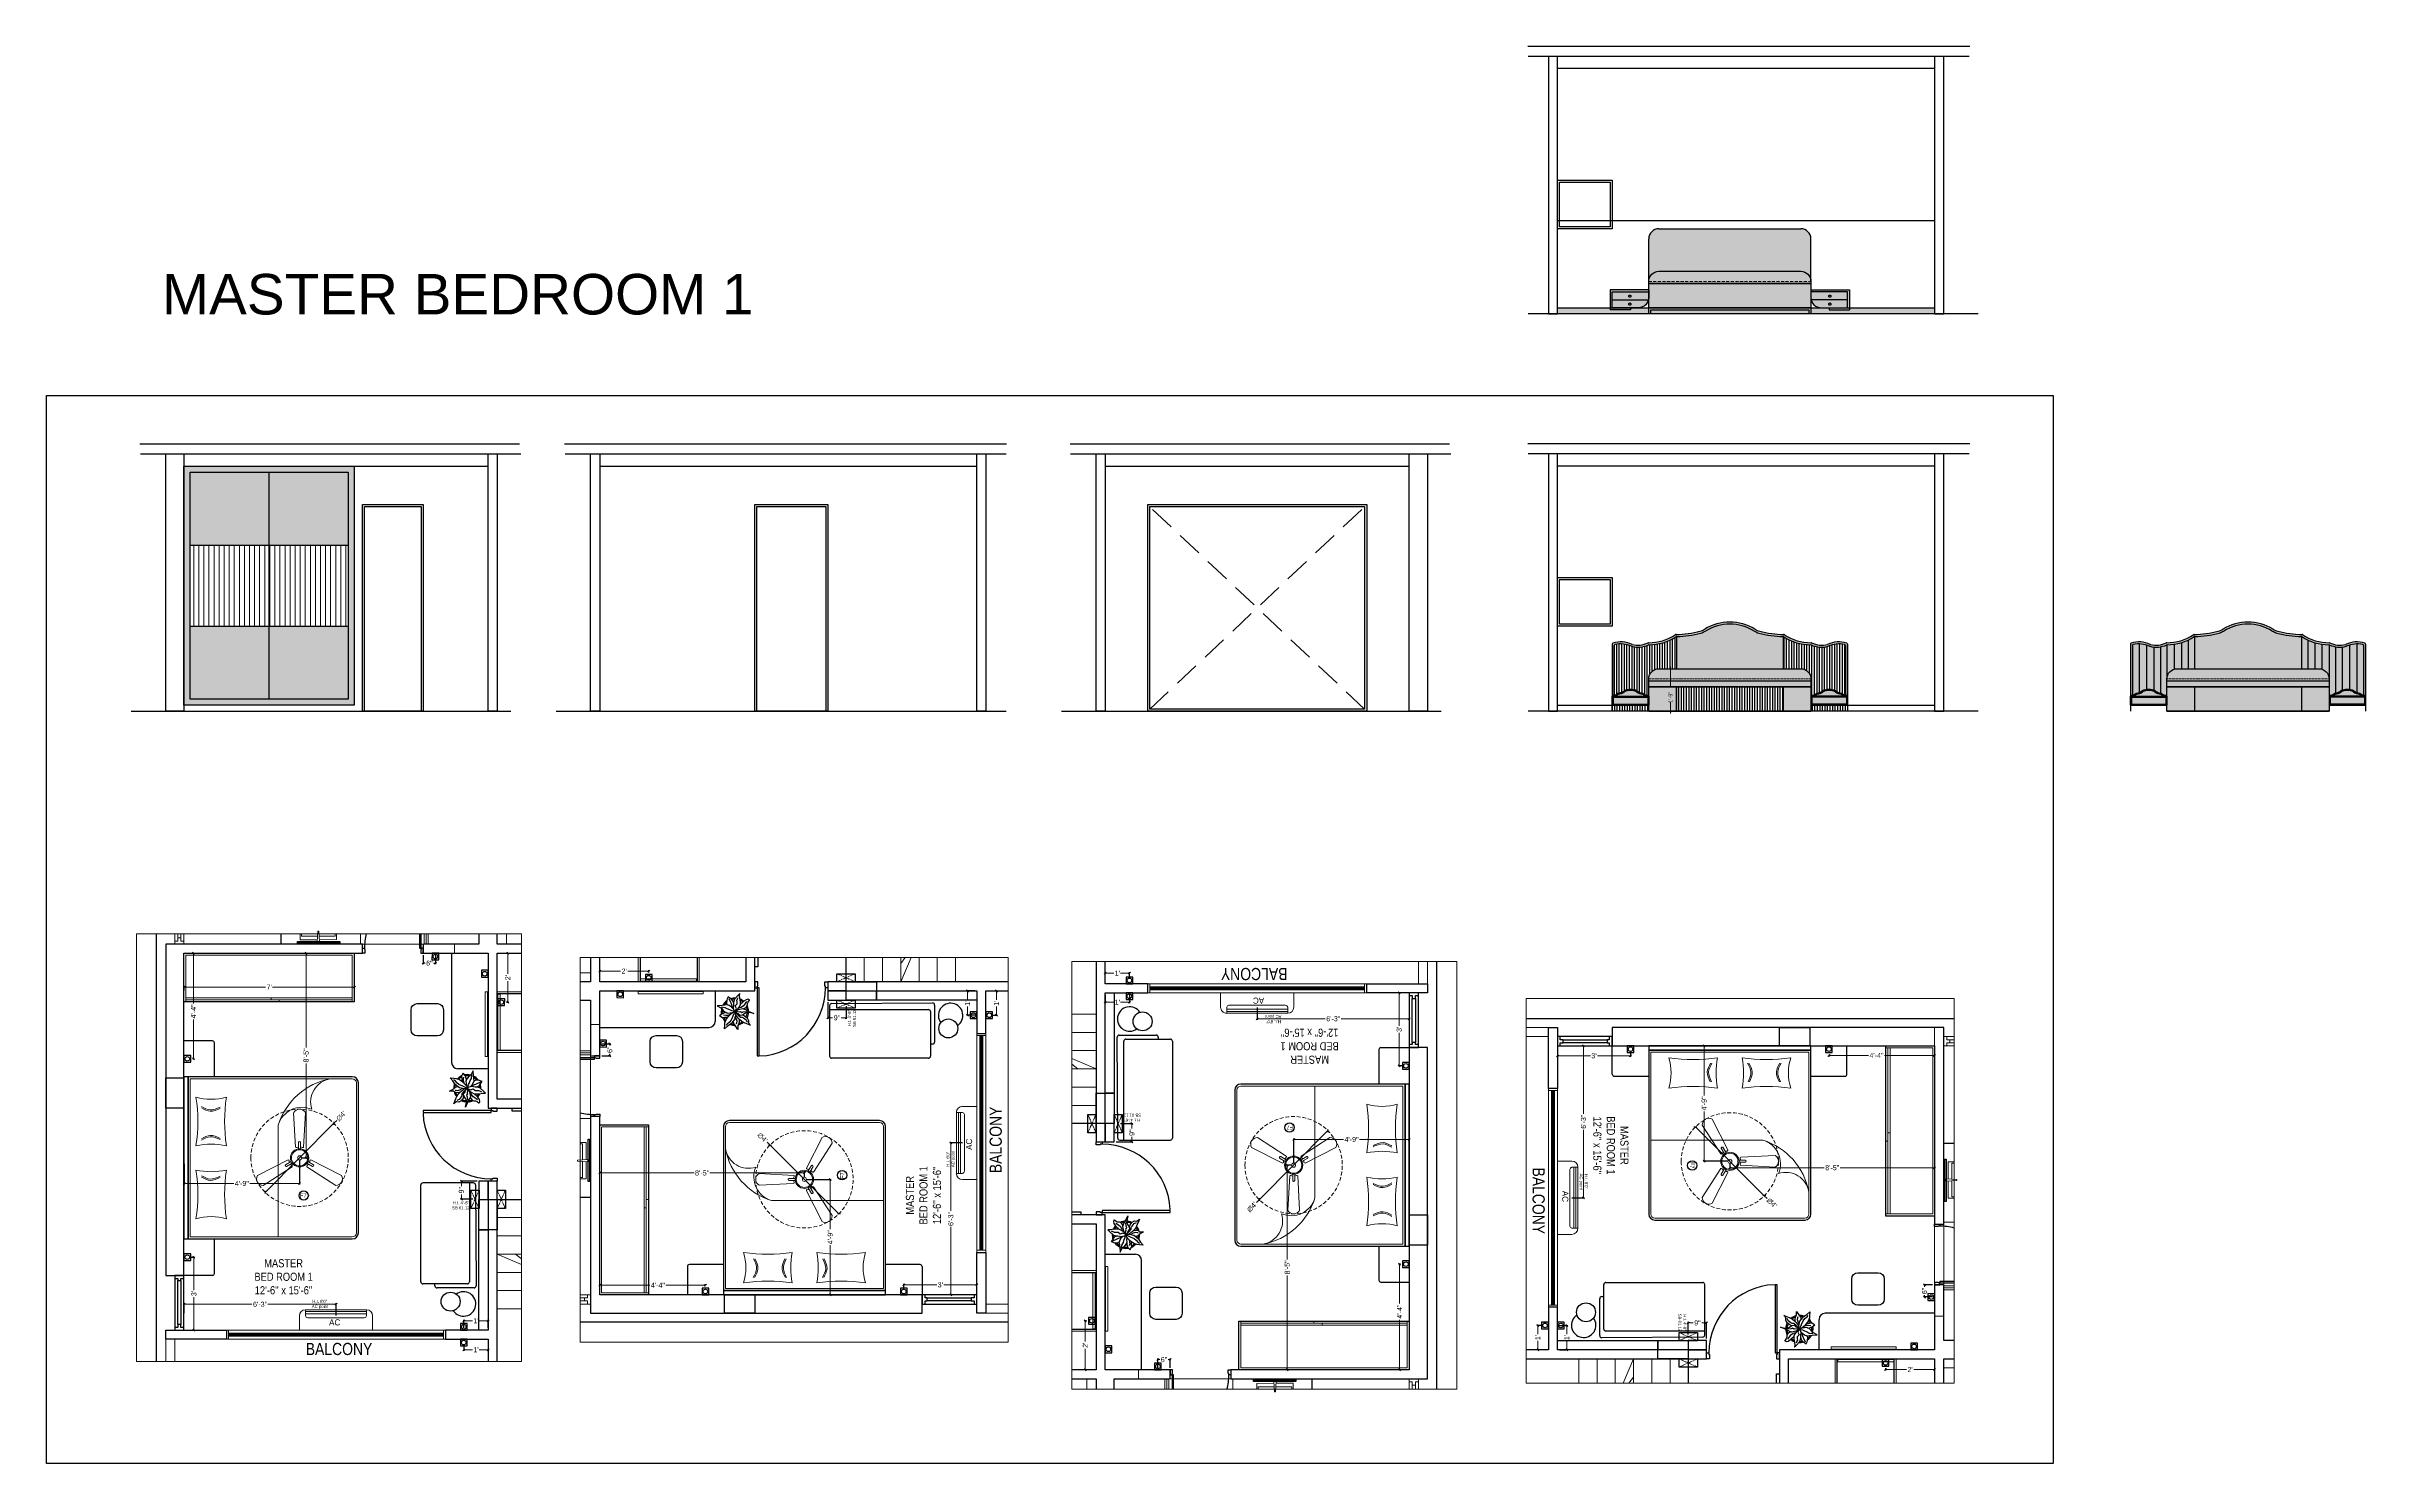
# Model space of a CAD drawing. Header units: millimetres. Extents: x 56222 to 3066687, y -650199 to -121287.
# Drawn here: x 133335 to 134479, y -183443 to -182744 of the extents above; entities outside this region: 7.
import ezdxf

# ---------------------------------------------------------------- set-up
doc = ezdxf.new("R2010")
doc.units = ezdxf.units.MM
doc.header["$MEASUREMENT"] = 0
doc.header["$PDMODE"] = 35
for name, pattern in [('00 . GROUND FLOOR$0$DASHED', [0.75, 0.5, -0.25]), ('ACAD_ISO02W100', [15, 12, -3]), ('DASHED', [0.75, 0.5, -0.25]), ('DASHED2', [0.375, 0.25, -0.125]), ('DASHEDX2', [1.5, 1, -0.5])]:
    doc.linetypes.add(name, pattern=pattern)
doc.layers.get('Defpoints').update_dxf_attribs({"color": 220})
for name, color, linetype, lineweight in [('@~LEVEL GRID LINE', 43, 'ACAD_ISO02W100', 9), ('COLUMN', 1, 'Continuous', 30), ('dim05', 1, 'Continuous', 13), ('Dimension', 10, 'DASHEDX2', 20), ('el', 7, 'Continuous', 20), ('ELEC-wires', 1, 'DASHED2', 13), ('Electrical', 84, 'Continuous', 30), ('ELEVATION', 250, 'Continuous', 9), ('ELEVATION ( SPIRAL STAIR )', 250, 'Continuous', 9), ('ELEVATION ( WALL COLOUR ) X_', 7, 'Continuous', 9), ('FIRST FLOOR', 7, 'Continuous', 9), ('FIRST FLOOR ( DW_RAIL )', 7, 'Continuous', 9), ('FIRST FLOOR ( TEXT )', 7, 'Continuous', 9), ('FIRST FLOOR_( PLine )_', 251, 'Continuous', 30), ('FIRST FLOOR_( STAIR )', 251, 'Continuous', 9), ('FURNITURE', 32, 'Continuous', 9), ('furniture dimensions', 1, 'DASHED', 0), ('SECTION ( SLAB PLine )', 104, 'Continuous', 30), ('Text', 7, 'Continuous', 15), ('TILE', 14, 'Continuous', 9), ('wall', 7, 'Continuous', 30), ('XX~SLAB ( BEAM )~ ( DIM )', 7, 'Continuous', 9)]:
    doc.layers.add(name, color=color, linetype=linetype, lineweight=lineweight)
for name, color, linetype in [('AR DOOR', 40, 'Continuous'), ('AR ELE-5', 134, 'Continuous'), ('AR HATCH-7', 7, 'Continuous')]:
    doc.layers.add(name, color=color, linetype=linetype)
doc.layers.add('XX~SLAB ( PLINE )', color=251, linetype='Continuous', plot=False)
doc.styles.add('Arial', font='arial.ttf')
doc.styles.add('century g', font='GOTHIC.TTF')
doc.styles.add('KATHA', font='swissc.ttf')
doc.styles.get("Standard").update_dxf_attribs({"font": 'arial.ttf', "height": 6})
doc.styles.add('TEXT', font='eurr____.ttf')
doc.dimstyles.new('Archana', dxfattribs={"dimtxt": 2, "dimasz": 0.75, "dimexe": 0.5, "dimexo": 0.5, "dimgap": 0, "dimtad": 0, "dimzin": 0, "dimdsep": 46, "dimlunit": 4, "dimtxsty": 'century g', "dimblk": 'OBLIQUE', "dimcen": 0, "dimdle": 1, "dimclrd": 256, "dimclre": 256, "dimclrt": 256, "dimadec": 0, "dimazin": 0, "dimtfac": 1, "dimtofl": 0, "dimtmove": 1, "dimatfit": 3, "dimfxl": 1, "dimfxlon": 1, "dimtolj": 1, "dimtzin": 0, "dimlwd": -1, "dimlwe": -1, "dimarcsym": 0})
doc.dimstyles.new('ISO-25', dxfattribs={"dimtxt": 2.5, "dimasz": 1, "dimexe": 0.5, "dimexo": 1, "dimtad": 0, "dimdec": 1, "dimlunit": 4, "dimtxsty": 'Standard', "dimblk": 'OBLIQUE', "dimcen": 2.5, "dimclrd": 1, "dimclre": 1, "dimclrt": 5, "dimadec": 0, "dimazin": 0, "dimtfac": 1, "dimtdec": 1, "dimtmove": 0, "dimatfit": 3, "dimfxl": 1, "dimlwd": -1, "dimarcsym": 0})

# ---------------------------------------------------------------- blocks, each defined once
blk = doc.blocks.new('*U18')
for points in [[(0, 0), (0, 1120), (-30, 1120), (-30, 0)], [(40, 0), (0, 0), (0, -30), (-10, -30), (-10, -100), (40, -100)], [(-1160, 0), (-1120, 0), (-1120, -30), (-1110, -30), (-1110, -100), (-1160, -100)]]:
    blk.add_lwpolyline(points, close=True)
at = {"layer": 'AR ELE-5', "linetype": 'ByBlock', "ltscale": 15}
blk.add_arc((2, -1), 1122, 92.373, 179.9653, dxfattribs=at)
blk = doc.blocks.new('ARPLS010')
at = {"linetype": 'ByBlock'}
for p, q in [((-0.469, 0.226), (-0.643, 0.216)), ((-0.643, 0.216), (-0.485, 0.134)), ((-0.359, 0.148), (-0.49, 0.172)), ((-0.485, 0.134), (-0.433, 0.051)), ((-0.362, 0.24), (-0.469, 0.226)), ((-0.433, 0.051), (-0.349, -0.011)), ((-0.278, 0.254), (-0.362, 0.24)), ((-0.287, 0.106), (-0.359, 0.148)), ((-0.295, 0.42), (-0.302, 0.309)), ((-0.302, 0.309), (-0.276, 0.258)), ((-0.278, 0.467), (-0.295, 0.42)), ((-0.18, 0.073), (-0.287, 0.106)), ((-0.248, 0.54), (-0.278, 0.467)), ((-0.21, 0.227), (-0.278, 0.254)), ((-0.182, 0.493), (-0.248, 0.54)), ((-0.222, 0.484), (-0.164, 0.347)), ((-0.132, 0.18), (-0.21, 0.227)), ((-0.125, 0.459), (-0.182, 0.493)), ((-0.111, 0.036), (-0.18, 0.073)), ((-0.164, 0.347), (-0.139, 0.295)), ((-0.139, 0.295), (-0.08, 0.131)), ((-0.063, 0.111), (-0.132, 0.18)), ((-0.072, 0.404), (-0.125, 0.459)), ((-0.013, 0.022), (-0.111, 0.036)), ((-0.084, -0.034), (0.007, 0.018)), ((0.003, 0.011), (-0.076, -0.16)), ((-0.038, 0.302), (-0.072, 0.404)), ((-0.049, 0.232), (-0.065, 0.135)), ((-0.065, 0.135), (-0.024, 0.018)), ((-0.044, 0.336), (-0.049, 0.232)), ((-0.013, 0.459), (-0.044, 0.336)), ((-0.024, 0.018), (0.009, 0.005)), ((0.121, 0.605), (-0.013, 0.459)), ((0.006, -0.002), (0.068, 0.032)), ((0.007, 0.018), (0.02, -0.121)), ((0.009, 0.005), (0.056, 0.114)), ((0.015, 0.209), (0.08, 0.288)), ((0.056, 0.114), (0.015, 0.209)), ((0.017, -0.002), (0.091, 0.009)), ((0.068, 0.032), (0.16, 0.165)), ((0.077, 0.412), (0.091, 0.447)), ((0.082, 0.358), (0.077, 0.412)), ((0.08, 0.288), (0.082, 0.358)), ((0.088, 0.065), (0.187, 0.091)), ((0.091, 0.447), (0.125, 0.522)), ((0.091, 0.009), (0.173, -0.011)), ((0.179, 0.666), (0.121, 0.605)), ((0.227, 0.157), (0.132, 0.131)), ((0.16, 0.165), (0.204, 0.254)), ((0.173, -0.011), (0.212, 0.004)), ((0.174, 0.573), (0.179, 0.666)), ((0.2, 0.432), (0.174, 0.573)), ((0.187, 0.091), (0.297, 0.116)), ((0.203, 0.352), (0.2, 0.432)), ((0.204, 0.254), (0.203, 0.352)), ((0.212, 0.004), (0.252, -0.03)), ((0.252, 0.313), (0.216, 0.287)), ((0.318, 0.213), (0.227, 0.157)), ((0.33, 0.38), (0.252, 0.313)), ((0.297, 0.116), (0.408, 0.071)), ((0.309, 0.109), (0.368, 0.128)), ((0.309, -0.01), (0.43, 0.006)), ((0.356, 0.269), (0.318, 0.213)), ((0.409, 0.44), (0.33, 0.38)), ((0.425, 0.373), (0.356, 0.269)), ((0.368, 0.128), (0.432, 0.176)), ((0.408, 0.071), (0.482, 0.024)), ((0.484, 0.459), (0.409, 0.44)), ((0.432, 0.176), (0.459, 0.236)), ((0.459, 0.303), (0.485, 0.354)), ((0.459, 0.236), (0.459, 0.303)), ((0.482, 0.024), (0.689, -0.072)), ((0.542, 0.434), (0.484, 0.459)), ((0.485, 0.354), (0.533, 0.42)), ((0.533, 0.42), (0.542, 0.434)), ((-0.464, -0.073), (-0.558, -0.152)), ((-0.558, -0.152), (-0.517, -0.172)), ((-0.517, -0.172), (-0.447, -0.216)), ((-0.366, -0.036), (-0.464, -0.073)), ((-0.447, -0.216), (-0.363, -0.202)), ((-0.336, -0.142), (-0.413, -0.121)), ((-0.382, -0.625), (-0.368, -0.496)), ((-0.269, -0.533), (-0.382, -0.625)), ((-0.368, -0.496), (-0.363, -0.408)), ((-0.306, -0.033), (-0.366, -0.036)), ((-0.363, -0.202), (-0.263, -0.2)), ((-0.363, -0.408), (-0.318, -0.29)), ((-0.349, -0.011), (-0.256, -0.05)), ((-0.269, -0.135), (-0.336, -0.142)), ((-0.318, -0.29), (-0.259, -0.2)), ((-0.287, -0.45), (-0.314, -0.498)), ((-0.199, -0.38), (-0.287, -0.45)), ((-0.193, -0.113), (-0.269, -0.135)), ((-0.141, -0.446), (-0.269, -0.533)), ((-0.259, -0.2), (-0.168, -0.1)), ((-0.256, -0.05), (-0.185, -0.038)), ((-0.138, -0.304), (-0.199, -0.38)), ((-0.185, -0.038), (-0.114, -0.046)), ((-0.168, -0.1), (-0.084, -0.034)), ((-0.017, -0.291), (-0.141, -0.446)), ((-0.076, -0.16), (-0.138, -0.304)), ((-0.114, -0.046), (-0.093, -0.036)), ((-0.042, -0.432), (-0.071, -0.352)), ((0.002, -0.48), (-0.042, -0.432)), ((0.02, -0.121), (-0.017, -0.291)), ((0.104, -0.646), (0.002, -0.48)), ((0.059, -0.27), (0.005, -0.185)), ((0.01, -0.014), (0.017, -0.002)), ((0.078, -0.064), (0.01, -0.014)), ((0.016, -0.023), (0.116, -0.122)), ((0.07, -0.179), (0.018, -0.1)), ((0.08, -0.342), (0.059, -0.27)), ((0.064, -0.446), (0.066, -0.407)), ((0.066, -0.407), (0.08, -0.342)), ((0.121, -0.239), (0.07, -0.179)), ((0.138, -0.083), (0.078, -0.064)), ((0.106, -0.5), (0.104, -0.646)), ((0.15, -0.445), (0.106, -0.5)), ((0.116, -0.122), (0.201, -0.195)), ((0.184, -0.299), (0.121, -0.239)), ((0.197, -0.135), (0.138, -0.083)), ((0.141, -0.261), (0.16, -0.336)), ((0.16, -0.336), (0.15, -0.445)), ((0.252, -0.362), (0.184, -0.299)), ((0.283, -0.123), (0.197, -0.135)), ((0.201, -0.195), (0.272, -0.198)), ((0.252, -0.03), (0.309, -0.01)), ((0.376, -0.416), (0.252, -0.362)), ((0.272, -0.198), (0.311, -0.225)), ((0.277, -0.114), (0.357, -0.156)), ((0.37, -0.064), (0.283, -0.123)), ((0.311, -0.225), (0.415, -0.304)), ((0.357, -0.156), (0.455, -0.226)), ((0.462, -0.021), (0.37, -0.064)), ((0.502, -0.472), (0.376, -0.416)), ((0.415, -0.304), (0.447, -0.388)), ((0.455, -0.226), (0.503, -0.317)), ((0.689, -0.072), (0.462, -0.021)), ((0.503, -0.317), (0.494, -0.398)), ((0.494, -0.398), (0.528, -0.452)), ((0.567, -0.494), (0.502, -0.472)), ((0.528, -0.452), (0.567, -0.494))]:
    blk.add_line(p, q, dxfattribs=at)
for radius, start, end in [(0.5, 164.9216, 191.03024), (0.458, 169.9629, 188.65169), (0.5, 126.2799, 152.70421), (0.458, 130.7647, 148.97893), (0.5, 87.23669, 107.91539), (0.458, 91.65963, 104.07841), (0.5, 49.07911, 67.03241), (0.458, 49.84606, 63.97637), (0.458, 5.05171, 21.91083), (0.5, 1.37819, 25.75649), (0.5, 205.1623, 226.32036), (0.458, 207.23198, 224.08187), (0.5, 249.55297, 272.4234), (0.458, 252.85225, 267.71102), (0.5, 283.53242, 308.87117), (0.458, 289.26599, 306.11067), (0.458, 334.56254, 357.15322), (0.5, 333.69908, 357.5577)]:
    blk.add_arc((0, 0), radius, start, end, dxfattribs=at)
blk = doc.blocks.new('6616')
at = {"color": 242, "linetype": 'DASHED', "true_color": 0xcd2027}
for p, q in [((386784.8, -36915.8), (386775.8, -36911.8)), ((386784.8, -36911.8), (386775.8, -36915.8))]:
    blk.add_line(p, q, dxfattribs=at)
at = {"layer": 'ELEC-wires', "color": 5, "linetype": 'ByBlock', "lineweight": 30, "ltscale": 4}
blk.add_lwpolyline([(386775.8, -36911.8), (386784.8, -36911.8), (386784.8, -36915.8), (386775.8, -36915.8)], close=True, dxfattribs=at)
blk = doc.blocks.new('_Oblique')
at = {"layer": 'wall', "color": 0, "lineweight": -2}
blk.add_line((-0.5, -0.5), (0.5, 0.5), dxfattribs=at)
blk = doc.blocks.new('*D144')
at = {"layer": 'Defpoints', "color": 0, "lineweight": 30, "transparency": 16777216}
for p in [(133520.7, -183191.2), (133526.7, -183191.2), (133526.7, -183196.2)]:
    blk.add_point(p, dxfattribs=at)
at = {"layer": 'dim05', "color": 1, "linetype": 'Continuous', "lineweight": -2, "transparency": 16777216}
for p, q in [((133520.7, -183192.2), (133520.7, -183196.7)), ((133526.7, -183192.2), (133526.7, -183196.7))]:
    blk.add_line(p, q, dxfattribs=at)
at = {"layer": 'dim05', "color": 1, "linetype": 'Continuous', "transparency": 16777216}
for p, q in [((133520.7, -183196.2), (133521.6, -183196.2)), ((133526.7, -183196.2), (133525.7, -183196.2))]:
    blk.add_line(p, q, dxfattribs=at)
at = {"layer": 'dim05', "color": 1, "transparency": 16777216, "rotation": 180}
blk.add_blockref('_Oblique', (133520.7, -183196.2), dxfattribs=at)
at = {"layer": 'dim05', "color": 1, "transparency": 16777216}
blk.add_blockref('_Oblique', (133526.7, -183196.2), dxfattribs=at)
at = {"layer": 'dim05', "color": 5, "lineweight": 25, "transparency": 16777216, "insert": (133523.7, -183196.2), "char_height": 2.5, "attachment_point": 5, "style": 'Arial'}
blk.add_mtext('6"', dxfattribs=at)
blk = doc.blocks.new('fan')
at = {"layer": 'Electrical', "lineweight": 15, "ltscale": 20}
for p, q in [((3300835.3, -509900.8), (3300836.5, -509923.4)), ((3300841.8, -509923.4), (3300843, -509900.8)), ((3300838.5, -509924.6), (3300838.5, -509920.2)), ((3300839.8, -509920.3), (3300839.8, -509924.6)), ((3300831.7, -509931.8), (3300811.5, -509942.1)), ((3300815.3, -509948.7), (3300834.3, -509936.4)), ((3300829.9, -509935.1), (3300833.6, -509932.9)), ((3300834.3, -509934.1), (3300830.6, -509936.2)), ((3300847.7, -509936.2), (3300844, -509934.1)), ((3300844, -509936.4), (3300863, -509948.7)), ((3300844.6, -509932.9), (3300848.4, -509935.1)), ((3300866.8, -509942.1), (3300846.6, -509931.8))]:
    blk.add_line(p, q, dxfattribs=at)
at = {"layer": 'Electrical', "linetype": 'DASHED', "lineweight": 15, "ltscale": 5}
blk.add_circle((3300839.1, -509930.5), 32, dxfattribs=at)
at = {"layer": 'Electrical', "lineweight": 15, "ltscale": 20}
for centre, major_axis, start_param, end_param in [((3300839.1, -509902.9), (3.12, 3.12), -0.272136, 1.842967), ((3300839.1, -509930.5), (4.24, -4.24), 3.14161, 9.424795), ((3300839.1, -509930.5), (3.77, -3.77), 1.749190548672175e-05, 6.283202799085073), ((3300837.1, -509923.1), (0.51, 0.51), 2.863014, 4.257784), ((3300839.1, -509926.4), (2.27, -2.27), 2.565057, 2.951308), ((3300839.1, -509930.5), (0.943, 0.943), 1.570814, 7.853999), ((3300839.1, -509920.5), (0.501, 0.501), -0.465536, 1.983618), ((3300839.1, -509926.4), (2.27, 2.27), 0.19032, 0.57657), ((3300841.2, -509923.1), (0.51, -0.51), 5.167028, 6.561799), ((3300830.5, -509935.5), (0.501, -0.501), 3.199655, 5.648809), ((3300831.7, -509932.5), (0.51, -0.51), 0.978238, 2.373008), ((3300835.6, -509932.6), (2.27, -2.27), 3.855511, 4.241762), ((3300835.6, -509932.6), (2.27, -2.27), 4.659452, 5.045703), ((3300833.7, -509936), (0.51, 0.51), -1.325776, 0.068994), ((3300844.6, -509936), (0.51, -0.51), 3.072633, 4.467404), ((3300842.7, -509932.6), (2.27, 2.27), 4.37911, 4.765361), ((3300842.7, -509932.6), (2.27, 2.27), 5.183051, 5.569301), ((3300846.6, -509932.5), (0.51, -0.51), 2.339416, 3.734186), ((3300847.8, -509935.5), (0.501, 0.501), 3.723254, 6.172408), ((3300815.3, -509944.3), (3.12, -3.12), 3.393055, 5.508159), ((3300863, -509944.3), (3.12, -3.12), 5.48745, 7.602554)]:
    blk.add_ellipse(centre, major_axis=major_axis, ratio=1, start_param=start_param, end_param=end_param, dxfattribs=at)
blk = doc.blocks.new('*D145')
at = {"layer": 'Defpoints', "color": 0, "lineweight": 30, "transparency": 16777216}
for p in [(133539.5, -183303.7), (133548.2, -183303.7), (133546.2, -183312.7)]:
    blk.add_point(p, dxfattribs=at)
at = {"layer": 'dim05', "color": 1, "linetype": 'Continuous', "lineweight": -2, "transparency": 16777216}
for p, q in [((133547.2, -183303.7), (133539, -183303.7)), ((133545.2, -183312.7), (133539, -183312.7))]:
    blk.add_line(p, q, dxfattribs=at)
at = {"layer": 'dim05', "color": 1, "linetype": 'Continuous', "transparency": 16777216}
for p, q in [((133539.5, -183303.7), (133539.5, -183306.2)), ((133539.5, -183312.7), (133539.5, -183310.3))]:
    blk.add_line(p, q, dxfattribs=at)
at = {"layer": 'dim05', "color": 1, "transparency": 16777216}
for p, rotation in [((133539.5, -183303.7), 90), ((133539.5, -183312.7), 270)]:
    blk.add_blockref('_Oblique', p, dxfattribs=dict(at, rotation=rotation))
at = {"layer": 'dim05', "color": 5, "lineweight": 25, "transparency": 16777216, "insert": (133539.5, -183308.2), "char_height": 2.5, "attachment_point": 5, "rotation": 90, "style": 'Arial'}
blk.add_mtext('9"', dxfattribs=at)
blk = doc.blocks.new('*D146')
at = {"layer": 'Defpoints', "color": 0, "lineweight": 30, "transparency": 16777216}
for p in [(133540.7, -183372.6), (133540.7, -183377.2), (133552.7, -183377.2)]:
    blk.add_point(p, dxfattribs=at)
at = {"layer": 'dim05', "color": 1, "linetype": 'Continuous', "lineweight": -2, "transparency": 16777216}
for p, q in [((133540.7, -183376.2), (133540.7, -183372.1)), ((133552.7, -183376.2), (133552.7, -183372.1))]:
    blk.add_line(p, q, dxfattribs=at)
at = {"layer": 'dim05', "color": 1, "linetype": 'Continuous', "transparency": 16777216}
for p, q in [((133540.7, -183372.6), (133545, -183372.6)), ((133552.7, -183372.6), (133548.3, -183372.6))]:
    blk.add_line(p, q, dxfattribs=at)
at = {"layer": 'dim05', "color": 1, "transparency": 16777216, "rotation": 180}
blk.add_blockref('_Oblique', (133540.7, -183372.6), dxfattribs=at)
at = {"layer": 'dim05', "color": 1, "transparency": 16777216}
blk.add_blockref('_Oblique', (133552.7, -183372.6), dxfattribs=at)
at = {"layer": 'dim05', "color": 5, "lineweight": 25, "transparency": 16777216, "insert": (133546.7, -183372.6), "char_height": 2.5, "attachment_point": 5, "style": 'Arial'}
blk.add_mtext("1'", dxfattribs=at)
blk = doc.blocks.new('*D147')
at = {"layer": 'Defpoints', "color": 0, "lineweight": 30, "transparency": 16777216}
for p in [(133540.7, -183383.4), (133552.7, -183383.9), (133552.7, -183386.9)]:
    blk.add_point(p, dxfattribs=at)
at = {"layer": 'dim05', "color": 1, "linetype": 'Continuous', "lineweight": -2, "transparency": 16777216}
for p, q in [((133540.7, -183384.4), (133540.7, -183387.4)), ((133552.7, -183384.9), (133552.7, -183387.4))]:
    blk.add_line(p, q, dxfattribs=at)
at = {"layer": 'dim05', "color": 1, "linetype": 'Continuous', "transparency": 16777216}
for p, q in [((133540.7, -183386.9), (133545, -183386.9)), ((133552.7, -183386.9), (133548.3, -183386.9))]:
    blk.add_line(p, q, dxfattribs=at)
at = {"layer": 'dim05', "color": 1, "transparency": 16777216, "rotation": 180}
blk.add_blockref('_Oblique', (133540.7, -183386.9), dxfattribs=at)
at = {"layer": 'dim05', "color": 1, "transparency": 16777216}
blk.add_blockref('_Oblique', (133552.7, -183386.9), dxfattribs=at)
at = {"layer": 'dim05', "color": 5, "lineweight": 25, "transparency": 16777216, "insert": (133546.7, -183386.9), "char_height": 2.5, "attachment_point": 5, "style": 'Arial'}
blk.add_mtext("1'", dxfattribs=at)
blk = doc.blocks.new('*D148')
at = {"layer": 'Defpoints', "color": 0, "lineweight": 30, "transparency": 16777216}
for p in [(133404.3, -183341.2), (133404.3, -183377.2), (133407.6, -183377.2)]:
    blk.add_point(p, dxfattribs=at)
at = {"layer": 'dim05', "color": 1, "linetype": 'Continuous', "lineweight": -2, "transparency": 16777216}
for p, q in [((133405.3, -183341.2), (133408.1, -183341.2)), ((133405.3, -183377.2), (133408.1, -183377.2))]:
    blk.add_line(p, q, dxfattribs=at)
at = {"layer": 'dim05', "color": 1, "linetype": 'Continuous', "transparency": 16777216}
for p, q in [((133407.6, -183341.2), (133407.6, -183357.5)), ((133407.6, -183377.2), (133407.6, -183361))]:
    blk.add_line(p, q, dxfattribs=at)
at = {"layer": 'dim05', "color": 1, "transparency": 16777216}
for p, rotation in [((133407.6, -183341.2), 90), ((133407.6, -183377.2), 270)]:
    blk.add_blockref('_Oblique', p, dxfattribs=dict(at, rotation=rotation))
at = {"layer": 'dim05', "color": 5, "lineweight": 25, "transparency": 16777216, "insert": (133407.6, -183359.2), "char_height": 2.5, "attachment_point": 5, "rotation": 90, "style": 'Arial'}
blk.add_mtext("3'", dxfattribs=at)
blk = doc.blocks.new('*D149')
at = {"layer": 'Defpoints', "color": 0, "lineweight": 30, "transparency": 16777216}
for p in [(133406, -183191.2), (133407.4, -183191.2), (133406, -183243.4)]:
    blk.add_point(p, dxfattribs=at)
at = {"layer": 'dim05', "color": 1, "linetype": 'Continuous', "lineweight": -2, "transparency": 16777216}
for p, q in [((133407, -183191.2), (133407.9, -183191.2)), ((133407, -183243.4), (133407.9, -183243.4))]:
    blk.add_line(p, q, dxfattribs=at)
at = {"layer": 'dim05', "color": 1, "linetype": 'Continuous', "transparency": 16777216}
for p, q in [((133407.4, -183191.2), (133407.4, -183216)), ((133407.4, -183243.4), (133407.4, -183224))]:
    blk.add_line(p, q, dxfattribs=at)
at = {"layer": 'dim05', "color": 1, "transparency": 16777216}
for p, rotation in [((133407.4, -183191.2), 90), ((133407.4, -183243.4), 270)]:
    blk.add_blockref('_Oblique', p, dxfattribs=dict(at, rotation=rotation))
at = {"layer": 'dim05', "color": 5, "lineweight": 25, "transparency": 16777216, "insert": (133407.4, -183220), "char_height": 2.5, "attachment_point": 5, "rotation": 90, "style": 'Arial'}
blk.add_mtext('4\'-4"', dxfattribs=at)
blk = doc.blocks.new('*D150')
at = {"layer": 'Defpoints', "color": 0, "lineweight": 30, "transparency": 16777216}
for p in [(133560.8, -183191.2), (133562.4, -183191.2), (133560.8, -183215.4)]:
    blk.add_point(p, dxfattribs=at)
at = {"layer": 'dim05', "color": 1, "linetype": 'Continuous', "lineweight": -2, "transparency": 16777216}
for p, q in [((133561.8, -183191.2), (133562.9, -183191.2)), ((133561.8, -183215.4), (133562.9, -183215.4))]:
    blk.add_line(p, q, dxfattribs=at)
at = {"layer": 'dim05', "color": 1, "linetype": 'Continuous', "transparency": 16777216}
for p, q in [((133562.4, -183191.2), (133562.4, -183201.5)), ((133562.4, -183215.4), (133562.4, -183205.1))]:
    blk.add_line(p, q, dxfattribs=at)
at = {"layer": 'dim05', "color": 1, "transparency": 16777216}
for p, rotation in [((133562.4, -183191.2), 90), ((133562.4, -183215.4), 270)]:
    blk.add_blockref('_Oblique', p, dxfattribs=dict(at, rotation=rotation))
at = {"layer": 'dim05', "color": 5, "lineweight": 25, "transparency": 16777216, "insert": (133562.4, -183203.3), "char_height": 2.5, "attachment_point": 5, "rotation": 90, "style": 'Arial'}
blk.add_mtext("2'", dxfattribs=at)
blk = doc.blocks.new('*D151')
at = {"layer": 'Defpoints', "color": 0, "lineweight": 30, "transparency": 16777216}
for p in [(133402.7, -183294.2), (133459.7, -183292.2), (133459.7, -183304.9)]:
    blk.add_point(p, dxfattribs=at)
at = {"layer": 'dim05', "color": 1, "linetype": 'Continuous', "lineweight": -2, "transparency": 16777216}
for p, q in [((133402.7, -183295.2), (133402.7, -183305.4)), ((133459.7, -183293.2), (133459.7, -183305.4))]:
    blk.add_line(p, q, dxfattribs=at)
at = {"layer": 'dim05', "color": 1, "linetype": 'Continuous', "transparency": 16777216}
for p, q in [((133402.7, -183304.9), (133427.2, -183304.9)), ((133459.7, -183304.9), (133435.2, -183304.9))]:
    blk.add_line(p, q, dxfattribs=at)
at = {"layer": 'dim05', "color": 1, "transparency": 16777216, "rotation": 180}
blk.add_blockref('_Oblique', (133402.7, -183304.9), dxfattribs=at)
at = {"layer": 'dim05', "color": 1, "transparency": 16777216}
blk.add_blockref('_Oblique', (133459.7, -183304.9), dxfattribs=at)
at = {"layer": 'dim05', "color": 5, "lineweight": 25, "transparency": 16777216, "insert": (133431.2, -183304.9), "char_height": 2.5, "attachment_point": 5, "style": 'Arial'}
blk.add_mtext('4\'-9"', dxfattribs=at)
blk = doc.blocks.new('*D152')
at = {"layer": 'Defpoints', "color": 0, "lineweight": 30, "transparency": 16777216}
for p in [(133459.7, -183191.2), (133462.9, -183191.2), (133459.7, -183292.2)]:
    blk.add_point(p, dxfattribs=at)
at = {"layer": 'dim05', "color": 1, "linetype": 'Continuous', "lineweight": -2, "transparency": 16777216}
for p, q in [((133460.7, -183191.2), (133463.4, -183191.2)), ((133460.7, -183292.2), (133463.4, -183292.2))]:
    blk.add_line(p, q, dxfattribs=at)
at = {"layer": 'dim05', "color": 1, "linetype": 'Continuous', "transparency": 16777216}
for p, q in [((133462.9, -183191.2), (133462.9, -183237.8)), ((133462.9, -183292.2), (133462.9, -183245.7))]:
    blk.add_line(p, q, dxfattribs=at)
at = {"layer": 'dim05', "color": 1, "transparency": 16777216}
for p, rotation in [((133462.9, -183191.2), 90), ((133462.9, -183292.2), 270)]:
    blk.add_blockref('_Oblique', p, dxfattribs=dict(at, rotation=rotation))
at = {"layer": 'dim05', "color": 5, "lineweight": 25, "transparency": 16777216, "insert": (133462.9, -183241.7), "char_height": 2.5, "attachment_point": 5, "rotation": 90, "style": 'Arial'}
blk.add_mtext('8\'-5"', dxfattribs=at)
blk = doc.blocks.new('*D153')
at = {"layer": 'Defpoints', "color": 0, "lineweight": 30, "transparency": 16777216}
for p in [(133476.6, -183275.2), (133442.7, -183309.3)]:
    blk.add_point(p, dxfattribs=at)
at = {"layer": 'dim05', "color": 1, "linetype": 'Continuous', "transparency": 16777216}
for p in [(133442.7, -183309.3), (133478, -183273.8)]:
    blk.add_line(p, (133476.6, -183275.2), dxfattribs=at)
at = {"layer": 'dim05', "color": 1, "transparency": 16777216}
for p, rotation in [((133476.6, -183275.2), 225.157287309793), ((133442.7, -183309.3), 45.15728730979299)]:
    blk.add_blockref('_Oblique', p, dxfattribs=dict(at, rotation=rotation))
at = {"layer": 'dim05', "color": 5, "lineweight": 25, "transparency": 16777216, "insert": (133480.2, -183271.6), "char_height": 2.5, "attachment_point": 5, "rotation": 45.1573, "style": 'Arial'}
blk.add_mtext("∅4'", dxfattribs=at)
blk = doc.blocks.new('ac paln')
at = {"layer": 'Electrical', "lineweight": 15}
for p, q in [((389238.7, -37646.4), (389238.7, -37610.3)), ((389238.7, -37610.3), (389245.7, -37610.3)), ((389244.8, -37642.3), (389244.8, -37614.4)), ((389245.8, -37613.3), (389248.7, -37613.3)), ((389246.8, -37643.4), (389246.8, -37613.3)), ((389247.8, -37643.4), (389247.8, -37613.3)), ((389248.7, -37613.3), (389248.7, -37643.4)), ((389248.7, -37643.4), (389248.7, -37613.3)), ((389245.8, -37643.4), (389248.7, -37643.4)), ((389248.7, -37643.4), (389248.7, -37643.4)), ((389245.7, -37646.4), (389238.7, -37646.4))]:
    blk.add_line(p, q, dxfattribs=at)
for centre, start, end in [((389245.7, -37613.3), 0, 90), ((389245.7, -37643.4), 270, 0)]:
    blk.add_arc(centre, 3.01, start, end, dxfattribs=at)
at = {"layer": 'Electrical', "lineweight": 15, "extrusion": (0, 0, -1)}
for centre, start_param, end_param in [((389245.8, -37614.4), -0.785398, 0.785398), ((389245.8, -37642.3), 3.926991, 5.497787)]:
    blk.add_ellipse(centre, major_axis=(-0.71, 0.71), ratio=1, start_param=start_param, end_param=end_param, dxfattribs=at)
at = {"layer": 'Text', "style": 'TEXT'}
blk.add_text('AC', height=3, rotation=270, dxfattribs=at).set_placement((389241, -37624.9))
blk = doc.blocks.new('*D154')
at = {"layer": 'Defpoints', "color": 0, "lineweight": 30, "transparency": 16777216}
for p in [(133477.7, -183364.5), (133402.7, -183369.8), (133477.7, -183371.1)]:
    blk.add_point(p, dxfattribs=at)
at = {"layer": 'dim05', "color": 1, "linetype": 'Continuous', "lineweight": -2, "transparency": 16777216}
for p, q in [((133402.7, -183368.8), (133402.7, -183364)), ((133477.7, -183370.1), (133477.7, -183364))]:
    blk.add_line(p, q, dxfattribs=at)
at = {"layer": 'dim05', "color": 1, "linetype": 'Continuous', "transparency": 16777216}
for p, q in [((133402.7, -183364.5), (133436.2, -183364.5)), ((133477.7, -183364.5), (133444.1, -183364.5))]:
    blk.add_line(p, q, dxfattribs=at)
at = {"layer": 'dim05', "color": 1, "transparency": 16777216, "rotation": 180}
blk.add_blockref('_Oblique', (133402.7, -183364.5), dxfattribs=at)
at = {"layer": 'dim05', "color": 1, "transparency": 16777216}
blk.add_blockref('_Oblique', (133477.7, -183364.5), dxfattribs=at)
at = {"layer": 'dim05', "color": 5, "lineweight": 25, "transparency": 16777216, "insert": (133440.2, -183364.5), "char_height": 2.5, "attachment_point": 5, "style": 'Arial'}
blk.add_mtext('6\'-3"', dxfattribs=at)
blk = doc.blocks.new('*D133')
at = {"layer": 'Defpoints', "color": 0, "lineweight": 30, "transparency": 16777216}
for p in [(133607.7, -183235.9), (133607.7, -183241.9), (133612.7, -183235.9)]:
    blk.add_point(p, dxfattribs=at)
at = {"layer": 'dim05', "color": 1, "linetype": 'Continuous', "lineweight": -2, "transparency": 16777216}
for p, q in [((133608.7, -183235.9), (133613.2, -183235.9)), ((133608.7, -183241.9), (133613.2, -183241.9))]:
    blk.add_line(p, q, dxfattribs=at)
at = {"layer": 'dim05', "color": 1, "linetype": 'Continuous', "transparency": 16777216}
for p, q in [((133612.7, -183235.9), (133612.7, -183236.8)), ((133612.7, -183241.9), (133612.7, -183240.9))]:
    blk.add_line(p, q, dxfattribs=at)
at = {"layer": 'dim05', "color": 1, "transparency": 16777216}
for p, rotation in [((133612.7, -183235.9), 90), ((133612.7, -183241.9), 270)]:
    blk.add_blockref('_Oblique', p, dxfattribs=dict(at, rotation=rotation))
at = {"layer": 'dim05', "color": 5, "lineweight": 25, "transparency": 16777216, "insert": (133612.7, -183238.9), "char_height": 2.5, "attachment_point": 5, "rotation": 90, "style": 'Arial'}
blk.add_mtext('6"', dxfattribs=at)
blk = doc.blocks.new('*D134')
at = {"layer": 'Defpoints', "color": 0, "lineweight": 30, "transparency": 16777216}
for p in [(133720.2, -183214.4), (133729.2, -183216.4), (133720.2, -183223.1)]:
    blk.add_point(p, dxfattribs=at)
at = {"layer": 'dim05', "color": 1, "linetype": 'Continuous', "lineweight": -2, "transparency": 16777216}
for p, q in [((133720.2, -183215.4), (133720.2, -183223.6)), ((133729.2, -183217.4), (133729.2, -183223.6))]:
    blk.add_line(p, q, dxfattribs=at)
at = {"layer": 'dim05', "color": 1, "linetype": 'Continuous', "transparency": 16777216}
for p, q in [((133720.2, -183223.1), (133722.6, -183223.1)), ((133729.2, -183223.1), (133726.8, -183223.1))]:
    blk.add_line(p, q, dxfattribs=at)
at = {"layer": 'dim05', "color": 1, "transparency": 16777216, "rotation": 180}
blk.add_blockref('_Oblique', (133720.2, -183223.1), dxfattribs=at)
at = {"layer": 'dim05', "color": 1, "transparency": 16777216}
blk.add_blockref('_Oblique', (133729.2, -183223.1), dxfattribs=at)
at = {"layer": 'dim05', "color": 5, "lineweight": 25, "transparency": 16777216, "insert": (133724.7, -183223.1), "char_height": 2.5, "attachment_point": 5, "style": 'Arial'}
blk.add_mtext('9"', dxfattribs=at)
blk = doc.blocks.new('*D135')
at = {"layer": 'Defpoints', "color": 0, "lineweight": 30, "transparency": 16777216}
for p in [(133793.7, -183209.9), (133789.1, -183221.8), (133793.7, -183221.8)]:
    blk.add_point(p, dxfattribs=at)
at = {"layer": 'dim05', "color": 1, "linetype": 'Continuous', "lineweight": -2, "transparency": 16777216}
for p, q in [((133792.7, -183209.9), (133788.6, -183209.9)), ((133792.7, -183221.8), (133788.6, -183221.8))]:
    blk.add_line(p, q, dxfattribs=at)
at = {"layer": 'dim05', "color": 1, "linetype": 'Continuous', "transparency": 16777216}
for p, q in [((133789.1, -183209.9), (133789.1, -183214.2)), ((133789.1, -183221.8), (133789.1, -183217.5))]:
    blk.add_line(p, q, dxfattribs=at)
at = {"layer": 'dim05', "color": 1, "transparency": 16777216}
for p, rotation in [((133789.1, -183209.9), 90), ((133789.1, -183221.8), 270)]:
    blk.add_blockref('_Oblique', p, dxfattribs=dict(at, rotation=rotation))
at = {"layer": 'dim05', "color": 5, "lineweight": 25, "transparency": 16777216, "insert": (133789.1, -183215.9), "char_height": 2.5, "attachment_point": 5, "rotation": 90, "style": 'Arial'}
blk.add_mtext("1'", dxfattribs=at)
blk = doc.blocks.new('*D136')
at = {"layer": 'Defpoints', "color": 0, "lineweight": 30, "transparency": 16777216}
for p in [(133800.3, -183209.9), (133803.4, -183209.9), (133799.9, -183221.9)]:
    blk.add_point(p, dxfattribs=at)
at = {"layer": 'dim05', "color": 1, "linetype": 'Continuous', "lineweight": -2, "transparency": 16777216}
for p, q in [((133801.3, -183209.9), (133803.9, -183209.9)), ((133800.9, -183221.9), (133803.9, -183221.9))]:
    blk.add_line(p, q, dxfattribs=at)
at = {"layer": 'dim05', "color": 1, "linetype": 'Continuous', "transparency": 16777216}
for p, q in [((133803.4, -183209.9), (133803.4, -183214.2)), ((133803.4, -183221.9), (133803.4, -183217.5))]:
    blk.add_line(p, q, dxfattribs=at)
at = {"layer": 'dim05', "color": 1, "transparency": 16777216}
for p, rotation in [((133803.4, -183209.9), 90), ((133803.4, -183221.9), 270)]:
    blk.add_blockref('_Oblique', p, dxfattribs=dict(at, rotation=rotation))
at = {"layer": 'dim05', "color": 5, "lineweight": 25, "transparency": 16777216, "insert": (133803.4, -183215.9), "char_height": 2.5, "attachment_point": 5, "rotation": 90, "style": 'Arial'}
blk.add_mtext("1'", dxfattribs=at)
blk = doc.blocks.new('*D137')
at = {"layer": 'Defpoints', "color": 0, "lineweight": 30, "transparency": 16777216}
for p in [(133793.7, -183354.9), (133757.7, -183358.2), (133793.7, -183358.2)]:
    blk.add_point(p, dxfattribs=at)
at = {"layer": 'dim05', "color": 1, "linetype": 'Continuous', "lineweight": -2, "transparency": 16777216}
for p, q in [((133757.7, -183357.2), (133757.7, -183354.4)), ((133793.7, -183357.2), (133793.7, -183354.4))]:
    blk.add_line(p, q, dxfattribs=at)
at = {"layer": 'dim05', "color": 1, "linetype": 'Continuous', "transparency": 16777216}
for p, q in [((133757.7, -183354.9), (133773.9, -183354.9)), ((133793.7, -183354.9), (133777.5, -183354.9))]:
    blk.add_line(p, q, dxfattribs=at)
at = {"layer": 'dim05', "color": 1, "transparency": 16777216, "rotation": 180}
blk.add_blockref('_Oblique', (133757.7, -183354.9), dxfattribs=at)
at = {"layer": 'dim05', "color": 1, "transparency": 16777216}
blk.add_blockref('_Oblique', (133793.7, -183354.9), dxfattribs=at)
at = {"layer": 'dim05', "color": 5, "lineweight": 25, "transparency": 16777216, "insert": (133775.7, -183354.9), "char_height": 2.5, "attachment_point": 5, "style": 'Arial'}
blk.add_mtext("3'", dxfattribs=at)
blk = doc.blocks.new('*D138')
at = {"layer": 'Defpoints', "color": 0, "lineweight": 30, "transparency": 16777216}
for p in [(133607.7, -183355.1), (133607.7, -183356.6), (133659.8, -183356.6)]:
    blk.add_point(p, dxfattribs=at)
at = {"layer": 'dim05', "color": 1, "linetype": 'Continuous', "lineweight": -2, "transparency": 16777216}
for p, q in [((133607.7, -183355.6), (133607.7, -183354.6)), ((133659.8, -183355.6), (133659.8, -183354.6))]:
    blk.add_line(p, q, dxfattribs=at)
at = {"layer": 'dim05', "color": 1, "linetype": 'Continuous', "transparency": 16777216}
for p, q in [((133607.7, -183355.1), (133632.4, -183355.1)), ((133659.8, -183355.1), (133640.4, -183355.1))]:
    blk.add_line(p, q, dxfattribs=at)
at = {"layer": 'dim05', "color": 1, "transparency": 16777216, "rotation": 180}
blk.add_blockref('_Oblique', (133607.7, -183355.1), dxfattribs=at)
at = {"layer": 'dim05', "color": 1, "transparency": 16777216}
blk.add_blockref('_Oblique', (133659.8, -183355.1), dxfattribs=at)
at = {"layer": 'dim05', "color": 5, "lineweight": 25, "transparency": 16777216, "insert": (133636.4, -183355.1), "char_height": 2.5, "attachment_point": 5, "style": 'Arial'}
blk.add_mtext('4\'-4"', dxfattribs=at)
blk = doc.blocks.new('*D139')
at = {"layer": 'Defpoints', "color": 0, "lineweight": 30, "transparency": 16777216}
for p in [(133607.7, -183200.1), (133607.7, -183201.7), (133631.9, -183201.7)]:
    blk.add_point(p, dxfattribs=at)
at = {"layer": 'dim05', "color": 1, "linetype": 'Continuous', "lineweight": -2, "transparency": 16777216}
for p, q in [((133607.7, -183200.7), (133607.7, -183199.6)), ((133631.9, -183200.7), (133631.9, -183199.6))]:
    blk.add_line(p, q, dxfattribs=at)
at = {"layer": 'dim05', "color": 1, "linetype": 'Continuous', "transparency": 16777216}
for p, q in [((133607.7, -183200.1), (133618, -183200.1)), ((133631.9, -183200.1), (133621.6, -183200.1))]:
    blk.add_line(p, q, dxfattribs=at)
at = {"layer": 'dim05', "color": 1, "transparency": 16777216, "rotation": 180}
blk.add_blockref('_Oblique', (133607.7, -183200.1), dxfattribs=at)
at = {"layer": 'dim05', "color": 1, "transparency": 16777216}
blk.add_blockref('_Oblique', (133631.9, -183200.1), dxfattribs=at)
at = {"layer": 'dim05', "color": 5, "lineweight": 25, "transparency": 16777216, "insert": (133619.8, -183200.1), "char_height": 2.5, "attachment_point": 5, "style": 'Arial'}
blk.add_mtext("2'", dxfattribs=at)
blk = doc.blocks.new('*D140')
at = {"layer": 'Defpoints', "color": 0, "lineweight": 30, "transparency": 16777216}
for p in [(133708.7, -183302.9), (133721.4, -183302.9), (133710.7, -183359.9)]:
    blk.add_point(p, dxfattribs=at)
at = {"layer": 'dim05', "color": 1, "linetype": 'Continuous', "lineweight": -2, "transparency": 16777216}
for p, q in [((133709.7, -183302.9), (133721.9, -183302.9)), ((133711.7, -183359.9), (133721.9, -183359.9))]:
    blk.add_line(p, q, dxfattribs=at)
at = {"layer": 'dim05', "color": 1, "linetype": 'Continuous', "transparency": 16777216}
for p, q in [((133721.4, -183302.9), (133721.4, -183327.4)), ((133721.4, -183359.9), (133721.4, -183335.4))]:
    blk.add_line(p, q, dxfattribs=at)
at = {"layer": 'dim05', "color": 1, "transparency": 16777216}
for p, rotation in [((133721.4, -183302.9), 90), ((133721.4, -183359.9), 270)]:
    blk.add_blockref('_Oblique', p, dxfattribs=dict(at, rotation=rotation))
at = {"layer": 'dim05', "color": 5, "lineweight": 25, "transparency": 16777216, "insert": (133721.4, -183331.4), "char_height": 2.5, "attachment_point": 5, "rotation": 90, "style": 'Arial'}
blk.add_mtext('4\'-9"', dxfattribs=at)
blk = doc.blocks.new('*D141')
at = {"layer": 'Defpoints', "color": 0, "lineweight": 30, "transparency": 16777216}
for p in [(133607.7, -183299.7), (133607.7, -183302.9), (133708.7, -183302.9)]:
    blk.add_point(p, dxfattribs=at)
at = {"layer": 'dim05', "color": 1, "linetype": 'Continuous', "lineweight": -2, "transparency": 16777216}
for p, q in [((133607.7, -183301.9), (133607.7, -183299.2)), ((133708.7, -183301.9), (133708.7, -183299.2))]:
    blk.add_line(p, q, dxfattribs=at)
at = {"layer": 'dim05', "color": 1, "linetype": 'Continuous', "transparency": 16777216}
for p, q in [((133607.7, -183299.7), (133654.3, -183299.7)), ((133708.7, -183299.7), (133662.1, -183299.7))]:
    blk.add_line(p, q, dxfattribs=at)
at = {"layer": 'dim05', "color": 1, "transparency": 16777216, "rotation": 180}
blk.add_blockref('_Oblique', (133607.7, -183299.7), dxfattribs=at)
at = {"layer": 'dim05', "color": 1, "transparency": 16777216}
blk.add_blockref('_Oblique', (133708.7, -183299.7), dxfattribs=at)
at = {"layer": 'dim05', "color": 5, "lineweight": 25, "transparency": 16777216, "insert": (133658.2, -183299.7), "char_height": 2.5, "attachment_point": 5, "style": 'Arial'}
blk.add_mtext('8\'-5"', dxfattribs=at)
blk = doc.blocks.new('*D142')
at = {"layer": 'Defpoints', "color": 0, "lineweight": 30, "transparency": 16777216}
for p in [(133691.7, -183285.9), (133725.7, -183319.8)]:
    blk.add_point(p, dxfattribs=at)
at = {"layer": 'dim05', "color": 1, "linetype": 'Continuous', "transparency": 16777216}
for p in [(133690.3, -183284.5), (133725.7, -183319.8)]:
    blk.add_line(p, (133691.7, -183285.9), dxfattribs=at)
at = {"layer": 'dim05', "color": 1, "transparency": 16777216}
for p, rotation in [((133691.7, -183285.9), 315.1572873097439), ((133725.7, -183319.8), 135.1572873097439)]:
    blk.add_blockref('_Oblique', p, dxfattribs=dict(at, rotation=rotation))
at = {"layer": 'dim05', "color": 5, "lineweight": 25, "transparency": 16777216, "insert": (133688, -183282.3), "char_height": 2.5, "attachment_point": 5, "rotation": 315.1573, "style": 'Arial'}
blk.add_mtext("∅4'", dxfattribs=at)
blk = doc.blocks.new('*D143')
at = {"layer": 'Defpoints', "color": 0, "lineweight": 30, "transparency": 16777216}
for p in [(133780.9, -183284.9), (133787.6, -183284.9), (133786.3, -183359.9)]:
    blk.add_point(p, dxfattribs=at)
at = {"layer": 'dim05', "color": 1, "linetype": 'Continuous', "lineweight": -2, "transparency": 16777216}
for p, q in [((133786.6, -183284.9), (133780.4, -183284.9)), ((133785.3, -183359.9), (133780.4, -183359.9))]:
    blk.add_line(p, q, dxfattribs=at)
at = {"layer": 'dim05', "color": 1, "linetype": 'Continuous', "transparency": 16777216}
for p, q in [((133780.9, -183284.9), (133780.9, -183318.4)), ((133780.9, -183359.9), (133780.9, -183326.3))]:
    blk.add_line(p, q, dxfattribs=at)
at = {"layer": 'dim05', "color": 1, "transparency": 16777216}
for p, rotation in [((133780.9, -183284.9), 90), ((133780.9, -183359.9), 270)]:
    blk.add_blockref('_Oblique', p, dxfattribs=dict(at, rotation=rotation))
at = {"layer": 'dim05', "color": 5, "lineweight": 25, "transparency": 16777216, "insert": (133780.9, -183322.4), "char_height": 2.5, "attachment_point": 5, "rotation": 90, "style": 'Arial'}
blk.add_mtext('6\'-3"', dxfattribs=at)
blk = doc.blocks.new('*D161')
at = {"layer": 'Defpoints', "color": 0, "lineweight": 30, "transparency": 16777216}
for p in [(133883, -183391.8), (133883, -183396.8), (133889, -183396.8)]:
    blk.add_point(p, dxfattribs=at)
at = {"layer": 'dim05', "color": 1, "linetype": 'Continuous', "lineweight": -2, "transparency": 16777216}
for p, q in [((133883, -183395.8), (133883, -183391.3)), ((133889, -183395.8), (133889, -183391.3))]:
    blk.add_line(p, q, dxfattribs=at)
at = {"layer": 'dim05', "color": 1, "linetype": 'Continuous', "transparency": 16777216}
for p, q in [((133883, -183391.8), (133883.9, -183391.8)), ((133889, -183391.8), (133888.1, -183391.8))]:
    blk.add_line(p, q, dxfattribs=at)
at = {"layer": 'dim05', "color": 1, "transparency": 16777216, "rotation": 180}
blk.add_blockref('_Oblique', (133883, -183391.8), dxfattribs=at)
at = {"layer": 'dim05', "color": 1, "transparency": 16777216}
blk.add_blockref('_Oblique', (133889, -183391.8), dxfattribs=at)
at = {"layer": 'dim05', "color": 5, "lineweight": 25, "transparency": 16777216, "insert": (133886, -183391.8), "char_height": 2.5, "attachment_point": 5, "style": 'Arial'}
blk.add_mtext('6"', dxfattribs=at)
blk = doc.blocks.new('*D162')
at = {"layer": 'Defpoints', "color": 0, "lineweight": 30, "transparency": 16777216}
for p in [(133863.5, -183275.3), (133861.5, -183284.3), (133870.2, -183284.3)]:
    blk.add_point(p, dxfattribs=at)
at = {"layer": 'dim05', "color": 1, "linetype": 'Continuous', "lineweight": -2, "transparency": 16777216}
for p, q in [((133864.5, -183275.3), (133870.7, -183275.3)), ((133862.5, -183284.3), (133870.7, -183284.3))]:
    blk.add_line(p, q, dxfattribs=at)
at = {"layer": 'dim05', "color": 1, "linetype": 'Continuous', "transparency": 16777216}
for p, q in [((133870.2, -183275.3), (133870.2, -183277.8)), ((133870.2, -183284.3), (133870.2, -183281.9))]:
    blk.add_line(p, q, dxfattribs=at)
at = {"layer": 'dim05', "color": 1, "transparency": 16777216}
for p, rotation in [((133870.2, -183275.3), 90), ((133870.2, -183284.3), 270)]:
    blk.add_blockref('_Oblique', p, dxfattribs=dict(at, rotation=rotation))
at = {"layer": 'dim05', "color": 5, "lineweight": 25, "transparency": 16777216, "insert": (133870.2, -183279.8), "char_height": 2.5, "attachment_point": 5, "rotation": 90, "style": 'Arial'}
blk.add_mtext('9"', dxfattribs=at)
blk = doc.blocks.new('*D163')
at = {"layer": 'Defpoints', "color": 0, "lineweight": 30, "transparency": 16777216}
for p in [(133857, -183210.8), (133869, -183210.8), (133869, -183215.4)]:
    blk.add_point(p, dxfattribs=at)
at = {"layer": 'dim05', "color": 1, "linetype": 'Continuous', "lineweight": -2, "transparency": 16777216}
for p, q in [((133857, -183211.8), (133857, -183215.9)), ((133869, -183211.8), (133869, -183215.9))]:
    blk.add_line(p, q, dxfattribs=at)
at = {"layer": 'dim05', "color": 1, "linetype": 'Continuous', "transparency": 16777216}
for p, q in [((133857, -183215.4), (133861.3, -183215.4)), ((133869, -183215.4), (133864.6, -183215.4))]:
    blk.add_line(p, q, dxfattribs=at)
at = {"layer": 'dim05', "color": 1, "transparency": 16777216, "rotation": 180}
blk.add_blockref('_Oblique', (133857, -183215.4), dxfattribs=at)
at = {"layer": 'dim05', "color": 1, "transparency": 16777216}
blk.add_blockref('_Oblique', (133869, -183215.4), dxfattribs=at)
at = {"layer": 'dim05', "color": 5, "lineweight": 25, "transparency": 16777216, "insert": (133863, -183215.4), "char_height": 2.5, "attachment_point": 5, "style": 'Arial'}
blk.add_mtext("1'", dxfattribs=at)
blk = doc.blocks.new('*D164')
at = {"layer": 'Defpoints', "color": 0, "lineweight": 30, "transparency": 16777216}
for p in [(133857, -183201.1), (133857, -183204.2), (133869, -183204.7)]:
    blk.add_point(p, dxfattribs=at)
at = {"layer": 'dim05', "color": 1, "linetype": 'Continuous', "lineweight": -2, "transparency": 16777216}
for p, q in [((133857, -183203.2), (133857, -183200.6)), ((133869, -183203.7), (133869, -183200.6))]:
    blk.add_line(p, q, dxfattribs=at)
at = {"layer": 'dim05', "color": 1, "linetype": 'Continuous', "transparency": 16777216}
for p, q in [((133857, -183201.1), (133861.3, -183201.1)), ((133869, -183201.1), (133864.6, -183201.1))]:
    blk.add_line(p, q, dxfattribs=at)
at = {"layer": 'dim05', "color": 1, "transparency": 16777216, "rotation": 180}
blk.add_blockref('_Oblique', (133857, -183201.1), dxfattribs=at)
at = {"layer": 'dim05', "color": 1, "transparency": 16777216}
blk.add_blockref('_Oblique', (133869, -183201.1), dxfattribs=at)
at = {"layer": 'dim05', "color": 5, "lineweight": 25, "transparency": 16777216, "insert": (133863, -183201.1), "char_height": 2.5, "attachment_point": 5, "style": 'Arial'}
blk.add_mtext("1'", dxfattribs=at)
blk = doc.blocks.new('*D165')
at = {"layer": 'Defpoints', "color": 0, "lineweight": 30, "transparency": 16777216}
for p in [(134002, -183210.8), (134005.3, -183210.8), (134005.3, -183246.8)]:
    blk.add_point(p, dxfattribs=at)
at = {"layer": 'dim05', "color": 1, "linetype": 'Continuous', "lineweight": -2, "transparency": 16777216}
for p, q in [((134004.3, -183210.8), (134001.5, -183210.8)), ((134004.3, -183246.8), (134001.5, -183246.8))]:
    blk.add_line(p, q, dxfattribs=at)
at = {"layer": 'dim05', "color": 1, "linetype": 'Continuous', "transparency": 16777216}
for p, q in [((134002, -183210.8), (134002, -183227.1)), ((134002, -183246.8), (134002, -183230.6))]:
    blk.add_line(p, q, dxfattribs=at)
at = {"layer": 'dim05', "color": 1, "transparency": 16777216}
for p, rotation in [((134002, -183210.8), 90), ((134002, -183246.8), 270)]:
    blk.add_blockref('_Oblique', p, dxfattribs=dict(at, rotation=rotation))
at = {"layer": 'dim05', "color": 5, "lineweight": 25, "transparency": 16777216, "insert": (134002, -183228.8), "char_height": 2.5, "attachment_point": 5, "rotation": 90, "style": 'Arial'}
blk.add_mtext("3'", dxfattribs=at)
blk = doc.blocks.new('*D155')
at = {"layer": 'Defpoints', "color": 0, "lineweight": 30, "transparency": 16777216}
for p in [(134003.7, -183344.7), (134002.2, -183396.8), (134003.7, -183396.8)]:
    blk.add_point(p, dxfattribs=at)
at = {"layer": 'dim05', "color": 1, "linetype": 'Continuous', "lineweight": -2, "transparency": 16777216}
for p, q in [((134002.7, -183344.7), (134001.7, -183344.7)), ((134002.7, -183396.8), (134001.7, -183396.8))]:
    blk.add_line(p, q, dxfattribs=at)
at = {"layer": 'dim05', "color": 1, "linetype": 'Continuous', "transparency": 16777216}
for p, q in [((134002.2, -183344.7), (134002.2, -183364.1)), ((134002.2, -183396.8), (134002.2, -183372.1))]:
    blk.add_line(p, q, dxfattribs=at)
at = {"layer": 'dim05', "color": 1, "transparency": 16777216}
for p, rotation in [((134002.2, -183344.7), 90), ((134002.2, -183396.8), 270)]:
    blk.add_blockref('_Oblique', p, dxfattribs=dict(at, rotation=rotation))
at = {"layer": 'dim05', "color": 5, "lineweight": 25, "transparency": 16777216, "insert": (134002.2, -183368.1), "char_height": 2.5, "attachment_point": 5, "rotation": 90, "style": 'Arial'}
blk.add_mtext('4\'-4"', dxfattribs=at)
blk = doc.blocks.new('*D156')
at = {"layer": 'Defpoints', "color": 0, "lineweight": 30, "transparency": 16777216}
for p in [(133848.8, -183372.7), (133847.2, -183396.8), (133848.8, -183396.8)]:
    blk.add_point(p, dxfattribs=at)
at = {"layer": 'dim05', "color": 1, "linetype": 'Continuous', "lineweight": -2, "transparency": 16777216}
for p, q in [((133847.8, -183372.7), (133846.7, -183372.7)), ((133847.8, -183396.8), (133846.7, -183396.8))]:
    blk.add_line(p, q, dxfattribs=at)
at = {"layer": 'dim05', "color": 1, "linetype": 'Continuous', "transparency": 16777216}
for p, q in [((133847.2, -183372.7), (133847.2, -183382.9)), ((133847.2, -183396.8), (133847.2, -183386.5))]:
    blk.add_line(p, q, dxfattribs=at)
at = {"layer": 'dim05', "color": 1, "transparency": 16777216}
for p, rotation in [((133847.2, -183372.7), 90), ((133847.2, -183396.8), 270)]:
    blk.add_blockref('_Oblique', p, dxfattribs=dict(at, rotation=rotation))
at = {"layer": 'dim05', "color": 5, "lineweight": 25, "transparency": 16777216, "insert": (133847.2, -183384.7), "char_height": 2.5, "attachment_point": 5, "rotation": 90, "style": 'Arial'}
blk.add_mtext("2'", dxfattribs=at)
blk = doc.blocks.new('*D157')
at = {"layer": 'Defpoints', "color": 0, "lineweight": 30, "transparency": 16777216}
for p in [(133950, -183283.2), (133950, -183295.8), (134007, -183293.8)]:
    blk.add_point(p, dxfattribs=at)
at = {"layer": 'dim05', "color": 1, "linetype": 'Continuous', "lineweight": -2, "transparency": 16777216}
for p, q in [((133950, -183294.8), (133950, -183282.7)), ((134007, -183292.8), (134007, -183282.7))]:
    blk.add_line(p, q, dxfattribs=at)
at = {"layer": 'dim05', "color": 1, "linetype": 'Continuous', "transparency": 16777216}
for p, q in [((133950, -183283.2), (133974.5, -183283.2)), ((134007, -183283.2), (133982.5, -183283.2))]:
    blk.add_line(p, q, dxfattribs=at)
at = {"layer": 'dim05', "color": 1, "transparency": 16777216, "rotation": 180}
blk.add_blockref('_Oblique', (133950, -183283.2), dxfattribs=at)
at = {"layer": 'dim05', "color": 1, "transparency": 16777216}
blk.add_blockref('_Oblique', (134007, -183283.2), dxfattribs=at)
at = {"layer": 'dim05', "color": 5, "lineweight": 25, "transparency": 16777216, "insert": (133978.5, -183283.2), "char_height": 2.5, "attachment_point": 5, "style": 'Arial'}
blk.add_mtext('4\'-9"', dxfattribs=at)
blk = doc.blocks.new('*D158')
at = {"layer": 'Defpoints', "color": 0, "lineweight": 30, "transparency": 16777216}
for p in [(133950, -183295.8), (133946.8, -183396.8), (133950, -183396.8)]:
    blk.add_point(p, dxfattribs=at)
at = {"layer": 'dim05', "color": 1, "linetype": 'Continuous', "lineweight": -2, "transparency": 16777216}
for p, q in [((133949, -183295.8), (133946.3, -183295.8)), ((133949, -183396.8), (133946.3, -183396.8))]:
    blk.add_line(p, q, dxfattribs=at)
at = {"layer": 'dim05', "color": 1, "linetype": 'Continuous', "transparency": 16777216}
for p, q in [((133946.8, -183295.8), (133946.8, -183342.4)), ((133946.8, -183396.8), (133946.8, -183350.3))]:
    blk.add_line(p, q, dxfattribs=at)
at = {"layer": 'dim05', "color": 1, "transparency": 16777216}
for p, rotation in [((133946.8, -183295.8), 90), ((133946.8, -183396.8), 270)]:
    blk.add_blockref('_Oblique', p, dxfattribs=dict(at, rotation=rotation))
at = {"layer": 'dim05', "color": 5, "lineweight": 25, "transparency": 16777216, "insert": (133946.8, -183346.3), "char_height": 2.5, "attachment_point": 5, "rotation": 90, "style": 'Arial'}
blk.add_mtext('8\'-5"', dxfattribs=at)
blk = doc.blocks.new('*D159')
at = {"layer": 'Defpoints', "color": 0, "lineweight": 30, "transparency": 16777216}
for p in [(133966.9, -183278.8), (133933.1, -183312.8)]:
    blk.add_point(p, dxfattribs=at)
at = {"layer": 'dim05', "color": 1, "linetype": 'Continuous', "transparency": 16777216}
for p in [(133966.9, -183278.8), (133931.6, -183314.3)]:
    blk.add_line(p, (133933.1, -183312.8), dxfattribs=at)
at = {"layer": 'dim05', "color": 1, "transparency": 16777216}
for p, rotation in [((133966.9, -183278.8), 225.1572873097438), ((133933.1, -183312.8), 45.15728730974383)]:
    blk.add_blockref('_Oblique', p, dxfattribs=dict(at, rotation=rotation))
at = {"layer": 'dim05', "color": 5, "lineweight": 25, "transparency": 16777216, "insert": (133929.4, -183316.5), "char_height": 2.5, "attachment_point": 5, "rotation": 45.1573, "style": 'Arial'}
blk.add_mtext("∅4'", dxfattribs=at)
blk = doc.blocks.new('*D160')
at = {"layer": 'Defpoints', "color": 0, "lineweight": 30, "transparency": 16777216}
for p in [(133932, -183217), (134007, -183218.3), (133932, -183223.6)]:
    blk.add_point(p, dxfattribs=at)
at = {"layer": 'dim05', "color": 1, "linetype": 'Continuous', "lineweight": -2, "transparency": 16777216}
for p, q in [((133932, -183218), (133932, -183224.1)), ((134007, -183219.3), (134007, -183224.1))]:
    blk.add_line(p, q, dxfattribs=at)
at = {"layer": 'dim05', "color": 1, "linetype": 'Continuous', "transparency": 16777216}
for p, q in [((133932, -183223.6), (133965.5, -183223.6)), ((134007, -183223.6), (133973.4, -183223.6))]:
    blk.add_line(p, q, dxfattribs=at)
at = {"layer": 'dim05', "color": 1, "transparency": 16777216, "rotation": 180}
blk.add_blockref('_Oblique', (133932, -183223.6), dxfattribs=at)
at = {"layer": 'dim05', "color": 1, "transparency": 16777216}
blk.add_blockref('_Oblique', (134007, -183223.6), dxfattribs=at)
at = {"layer": 'dim05', "color": 5, "lineweight": 25, "transparency": 16777216, "insert": (133969.5, -183223.6), "char_height": 2.5, "attachment_point": 5, "style": 'Arial'}
blk.add_mtext('6\'-3"', dxfattribs=at)
blk = doc.blocks.new('*D166')
at = {"layer": 'Defpoints', "color": 0, "lineweight": 30, "transparency": 16777216}
for p in [(134266.1, -183354.9), (134261.1, -183360.9), (134266.1, -183360.9)]:
    blk.add_point(p, dxfattribs=at)
at = {"layer": 'dim05', "color": 1, "linetype": 'Continuous', "lineweight": -2, "transparency": 16777216}
for p, q in [((134265.1, -183354.9), (134260.6, -183354.9)), ((134265.1, -183360.9), (134260.6, -183360.9))]:
    blk.add_line(p, q, dxfattribs=at)
at = {"layer": 'dim05', "color": 1, "linetype": 'Continuous', "transparency": 16777216}
for p, q in [((134261.1, -183354.9), (134261.1, -183355.9)), ((134261.1, -183360.9), (134261.1, -183360))]:
    blk.add_line(p, q, dxfattribs=at)
at = {"layer": 'dim05', "color": 1, "transparency": 16777216}
for p, rotation in [((134261.1, -183354.9), 90), ((134261.1, -183360.9), 270)]:
    blk.add_blockref('_Oblique', p, dxfattribs=dict(at, rotation=rotation))
at = {"layer": 'dim05', "color": 5, "lineweight": 25, "transparency": 16777216, "insert": (134261.1, -183357.9), "char_height": 2.5, "attachment_point": 5, "rotation": 90, "style": 'Arial'}
blk.add_mtext('6"', dxfattribs=at)
blk = doc.blocks.new('*D167')
at = {"layer": 'Defpoints', "color": 0, "lineweight": 30, "transparency": 16777216}
for p in [(134144.6, -183380.4), (134153.6, -183373.7), (134153.6, -183382.4)]:
    blk.add_point(p, dxfattribs=at)
at = {"layer": 'dim05', "color": 1, "linetype": 'Continuous', "lineweight": -2, "transparency": 16777216}
for p, q in [((134144.6, -183379.4), (134144.6, -183373.2)), ((134153.6, -183381.4), (134153.6, -183373.2))]:
    blk.add_line(p, q, dxfattribs=at)
at = {"layer": 'dim05', "color": 1, "linetype": 'Continuous', "transparency": 16777216}
for p, q in [((134144.6, -183373.7), (134147, -183373.7)), ((134153.6, -183373.7), (134151.2, -183373.7))]:
    blk.add_line(p, q, dxfattribs=at)
at = {"layer": 'dim05', "color": 1, "transparency": 16777216, "rotation": 180}
blk.add_blockref('_Oblique', (134144.6, -183373.7), dxfattribs=at)
at = {"layer": 'dim05', "color": 1, "transparency": 16777216}
blk.add_blockref('_Oblique', (134153.6, -183373.7), dxfattribs=at)
at = {"layer": 'dim05', "color": 5, "lineweight": 25, "transparency": 16777216, "insert": (134149.1, -183373.7), "char_height": 2.5, "attachment_point": 5, "style": 'Arial'}
blk.add_mtext('9"', dxfattribs=at)
blk = doc.blocks.new('*D168')
at = {"layer": 'Defpoints', "color": 0, "lineweight": 30, "transparency": 16777216}
for p in [(134080.1, -183375), (134084.7, -183375), (134080.1, -183386.9)]:
    blk.add_point(p, dxfattribs=at)
at = {"layer": 'dim05', "color": 1, "linetype": 'Continuous', "lineweight": -2, "transparency": 16777216}
for p, q in [((134081.1, -183375), (134085.2, -183375)), ((134081.1, -183386.9), (134085.2, -183386.9))]:
    blk.add_line(p, q, dxfattribs=at)
at = {"layer": 'dim05', "color": 1, "linetype": 'Continuous', "transparency": 16777216}
for p, q in [((134084.7, -183375), (134084.7, -183379.3)), ((134084.7, -183386.9), (134084.7, -183382.6))]:
    blk.add_line(p, q, dxfattribs=at)
at = {"layer": 'dim05', "color": 1, "transparency": 16777216}
for p, rotation in [((134084.7, -183375), 90), ((134084.7, -183386.9), 270)]:
    blk.add_blockref('_Oblique', p, dxfattribs=dict(at, rotation=rotation))
at = {"layer": 'dim05', "color": 5, "lineweight": 25, "transparency": 16777216, "insert": (134084.7, -183380.9), "char_height": 2.5, "attachment_point": 5, "rotation": 90, "style": 'Arial'}
blk.add_mtext("1'", dxfattribs=at)
blk = doc.blocks.new('*D169')
at = {"layer": 'Defpoints', "color": 0, "lineweight": 30, "transparency": 16777216}
for p in [(134073.9, -183374.9), (134070.4, -183386.9), (134073.5, -183386.9)]:
    blk.add_point(p, dxfattribs=at)
at = {"layer": 'dim05', "color": 1, "linetype": 'Continuous', "lineweight": -2, "transparency": 16777216}
for p, q in [((134072.9, -183374.9), (134069.9, -183374.9)), ((134072.5, -183386.9), (134069.9, -183386.9))]:
    blk.add_line(p, q, dxfattribs=at)
at = {"layer": 'dim05', "color": 1, "linetype": 'Continuous', "transparency": 16777216}
for p, q in [((134070.4, -183374.9), (134070.4, -183379.3)), ((134070.4, -183386.9), (134070.4, -183382.6))]:
    blk.add_line(p, q, dxfattribs=at)
at = {"layer": 'dim05', "color": 1, "transparency": 16777216}
for p, rotation in [((134070.4, -183374.9), 90), ((134070.4, -183386.9), 270)]:
    blk.add_blockref('_Oblique', p, dxfattribs=dict(at, rotation=rotation))
at = {"layer": 'dim05', "color": 5, "lineweight": 25, "transparency": 16777216, "insert": (134070.4, -183380.9), "char_height": 2.5, "attachment_point": 5, "rotation": 90, "style": 'Arial'}
blk.add_mtext("1'", dxfattribs=at)
blk = doc.blocks.new('*D170')
at = {"layer": 'Defpoints', "color": 0, "lineweight": 30, "transparency": 16777216}
for p in [(134080.1, -183238.6), (134080.1, -183241.9), (134116.1, -183238.6)]:
    blk.add_point(p, dxfattribs=at)
at = {"layer": 'dim05', "color": 1, "linetype": 'Continuous', "lineweight": -2, "transparency": 16777216}
for p, q in [((134080.1, -183239.6), (134080.1, -183242.4)), ((134116.1, -183239.6), (134116.1, -183242.4))]:
    blk.add_line(p, q, dxfattribs=at)
at = {"layer": 'dim05', "color": 1, "linetype": 'Continuous', "transparency": 16777216}
for p, q in [((134080.1, -183241.9), (134096.3, -183241.9)), ((134116.1, -183241.9), (134099.9, -183241.9))]:
    blk.add_line(p, q, dxfattribs=at)
at = {"layer": 'dim05', "color": 1, "transparency": 16777216, "rotation": 180}
blk.add_blockref('_Oblique', (134080.1, -183241.9), dxfattribs=at)
at = {"layer": 'dim05', "color": 1, "transparency": 16777216}
blk.add_blockref('_Oblique', (134116.1, -183241.9), dxfattribs=at)
at = {"layer": 'dim05', "color": 5, "lineweight": 25, "transparency": 16777216, "insert": (134098.1, -183241.9), "char_height": 2.5, "attachment_point": 5, "style": 'Arial'}
blk.add_mtext("3'", dxfattribs=at)
blk = doc.blocks.new('*D171')
at = {"layer": 'Defpoints', "color": 0, "lineweight": 30, "transparency": 16777216}
for p in [(134214, -183240.3), (134266.1, -183240.3), (134266.1, -183241.7)]:
    blk.add_point(p, dxfattribs=at)
at = {"layer": 'dim05', "color": 1, "linetype": 'Continuous', "lineweight": -2, "transparency": 16777216}
for p, q in [((134214, -183241.3), (134214, -183242.2)), ((134266.1, -183241.3), (134266.1, -183242.2))]:
    blk.add_line(p, q, dxfattribs=at)
at = {"layer": 'dim05', "color": 1, "linetype": 'Continuous', "transparency": 16777216}
for p, q in [((134214, -183241.7), (134233.4, -183241.7)), ((134266.1, -183241.7), (134241.4, -183241.7))]:
    blk.add_line(p, q, dxfattribs=at)
at = {"layer": 'dim05', "color": 1, "transparency": 16777216, "rotation": 180}
blk.add_blockref('_Oblique', (134214, -183241.7), dxfattribs=at)
at = {"layer": 'dim05', "color": 1, "transparency": 16777216}
blk.add_blockref('_Oblique', (134266.1, -183241.7), dxfattribs=at)
at = {"layer": 'dim05', "color": 5, "lineweight": 25, "transparency": 16777216, "insert": (134237.4, -183241.7), "char_height": 2.5, "attachment_point": 5, "style": 'Arial'}
blk.add_mtext('4\'-4"', dxfattribs=at)
blk = doc.blocks.new('*D172')
at = {"layer": 'Defpoints', "color": 0, "lineweight": 30, "transparency": 16777216}
for p in [(134241.9, -183395.1), (134266.1, -183395.1), (134266.1, -183396.7)]:
    blk.add_point(p, dxfattribs=at)
at = {"layer": 'dim05', "color": 1, "linetype": 'Continuous', "lineweight": -2, "transparency": 16777216}
for p, q in [((134241.9, -183396.1), (134241.9, -183397.2)), ((134266.1, -183396.1), (134266.1, -183397.2))]:
    blk.add_line(p, q, dxfattribs=at)
at = {"layer": 'dim05', "color": 1, "linetype": 'Continuous', "transparency": 16777216}
for p, q in [((134241.9, -183396.7), (134252.2, -183396.7)), ((134266.1, -183396.7), (134255.8, -183396.7))]:
    blk.add_line(p, q, dxfattribs=at)
at = {"layer": 'dim05', "color": 1, "transparency": 16777216, "rotation": 180}
blk.add_blockref('_Oblique', (134241.9, -183396.7), dxfattribs=at)
at = {"layer": 'dim05', "color": 1, "transparency": 16777216}
blk.add_blockref('_Oblique', (134266.1, -183396.7), dxfattribs=at)
at = {"layer": 'dim05', "color": 5, "lineweight": 25, "transparency": 16777216, "insert": (134254, -183396.7), "char_height": 2.5, "attachment_point": 5, "style": 'Arial'}
blk.add_mtext("2'", dxfattribs=at)
blk = doc.blocks.new('*D173')
at = {"layer": 'Defpoints', "color": 0, "lineweight": 30, "transparency": 16777216}
for p in [(134163.1, -183236.9), (134152.4, -183293.9), (134165.1, -183293.9)]:
    blk.add_point(p, dxfattribs=at)
at = {"layer": 'dim05', "color": 1, "linetype": 'Continuous', "lineweight": -2, "transparency": 16777216}
for p, q in [((134162.1, -183236.9), (134151.9, -183236.9)), ((134164.1, -183293.9), (134151.9, -183293.9))]:
    blk.add_line(p, q, dxfattribs=at)
at = {"layer": 'dim05', "color": 1, "linetype": 'Continuous', "transparency": 16777216}
for p, q in [((134152.4, -183236.9), (134152.4, -183261.4)), ((134152.4, -183293.9), (134152.4, -183269.4))]:
    blk.add_line(p, q, dxfattribs=at)
at = {"layer": 'dim05', "color": 1, "transparency": 16777216}
for p, rotation in [((134152.4, -183236.9), 90), ((134152.4, -183293.9), 270)]:
    blk.add_blockref('_Oblique', p, dxfattribs=dict(at, rotation=rotation))
at = {"layer": 'dim05', "color": 5, "lineweight": 25, "transparency": 16777216, "insert": (134152.4, -183265.4), "char_height": 2.5, "attachment_point": 5, "rotation": 90, "style": 'Arial'}
blk.add_mtext('4\'-9"', dxfattribs=at)
blk = doc.blocks.new('*D174')
at = {"layer": 'Defpoints', "color": 0, "lineweight": 30, "transparency": 16777216}
for p in [(134165.1, -183293.9), (134266.1, -183293.9), (134266.1, -183297.1)]:
    blk.add_point(p, dxfattribs=at)
at = {"layer": 'dim05', "color": 1, "linetype": 'Continuous', "lineweight": -2, "transparency": 16777216}
for p, q in [((134165.1, -183294.9), (134165.1, -183297.6)), ((134266.1, -183294.9), (134266.1, -183297.6))]:
    blk.add_line(p, q, dxfattribs=at)
at = {"layer": 'dim05', "color": 1, "linetype": 'Continuous', "transparency": 16777216}
for p, q in [((134165.1, -183297.1), (134211.6, -183297.1)), ((134266.1, -183297.1), (134219.5, -183297.1))]:
    blk.add_line(p, q, dxfattribs=at)
at = {"layer": 'dim05', "color": 1, "transparency": 16777216, "rotation": 180}
blk.add_blockref('_Oblique', (134165.1, -183297.1), dxfattribs=at)
at = {"layer": 'dim05', "color": 1, "transparency": 16777216}
blk.add_blockref('_Oblique', (134266.1, -183297.1), dxfattribs=at)
at = {"layer": 'dim05', "color": 5, "lineweight": 25, "transparency": 16777216, "insert": (134215.6, -183297.1), "char_height": 2.5, "attachment_point": 5, "style": 'Arial'}
blk.add_mtext('8\'-5"', dxfattribs=at)
blk = doc.blocks.new('*D175')
at = {"layer": 'Defpoints', "color": 0, "lineweight": 30, "transparency": 16777216}
for p in [(134148.1, -183277), (134182.1, -183310.9)]:
    blk.add_point(p, dxfattribs=at)
at = {"layer": 'dim05', "color": 1, "linetype": 'Continuous', "transparency": 16777216}
for p in [(134148.1, -183277), (134183.5, -183312.3)]:
    blk.add_line(p, (134182.1, -183310.9), dxfattribs=at)
at = {"layer": 'dim05', "color": 1, "transparency": 16777216}
for p, rotation in [((134148.1, -183277), 315.1572873097436), ((134182.1, -183310.9), 135.1572873097436)]:
    blk.add_blockref('_Oblique', p, dxfattribs=dict(at, rotation=rotation))
at = {"layer": 'dim05', "color": 5, "lineweight": 25, "transparency": 16777216, "insert": (134185.8, -183314.5), "char_height": 2.5, "attachment_point": 5, "rotation": 315.1573, "style": 'Arial'}
blk.add_mtext("∅4'", dxfattribs=at)
blk = doc.blocks.new('*D176')
at = {"layer": 'Defpoints', "color": 0, "lineweight": 30, "transparency": 16777216}
for p in [(134087.5, -183236.9), (134086.2, -183311.9), (134092.9, -183311.9)]:
    blk.add_point(p, dxfattribs=at)
at = {"layer": 'dim05', "color": 1, "linetype": 'Continuous', "lineweight": -2, "transparency": 16777216}
for p, q in [((134088.5, -183236.9), (134093.4, -183236.9)), ((134087.2, -183311.9), (134093.4, -183311.9))]:
    blk.add_line(p, q, dxfattribs=at)
at = {"layer": 'dim05', "color": 1, "linetype": 'Continuous', "transparency": 16777216}
for p, q in [((134092.9, -183236.9), (134092.9, -183270.5)), ((134092.9, -183311.9), (134092.9, -183278.4))]:
    blk.add_line(p, q, dxfattribs=at)
at = {"layer": 'dim05', "color": 1, "transparency": 16777216}
for p, rotation in [((134092.9, -183236.9), 90), ((134092.9, -183311.9), 270)]:
    blk.add_blockref('_Oblique', p, dxfattribs=dict(at, rotation=rotation))
at = {"layer": 'dim05', "color": 5, "lineweight": 25, "transparency": 16777216, "insert": (134092.9, -183274.4), "char_height": 2.5, "attachment_point": 5, "rotation": 90, "style": 'Arial'}
blk.add_mtext('6\'-3"', dxfattribs=at)
blk = doc.blocks.new('*D189')
at = {"layer": 'Defpoints', "color": 0, "lineweight": 30, "ltscale": 10, "transparency": 16777216}
for p in [(134135.8, -183050.9), (134136.7, -183050.9), (134136.7, -183071.9)]:
    blk.add_point(p, dxfattribs=at)
at = {"layer": 'Dimension', "ltscale": 10, "transparency": 16777216}
for p, q in [((134136.2, -183050.9), (134135.3, -183050.9)), ((134135.8, -183049.9), (134135.8, -183062.4)), ((134136.2, -183071.9), (134135.3, -183071.9)), ((134135.8, -183072.9), (134135.8, -183067.4))]:
    blk.add_line(p, q, dxfattribs=at)
at = {"layer": 'Dimension', "ltscale": 10, "transparency": 16777216, "xscale": 0.75, "yscale": 0.75, "zscale": 0.75}
for p, rotation in [((134135.8, -183050.9), 90), ((134135.8, -183071.9), 270)]:
    blk.add_blockref('_Oblique', p, dxfattribs=dict(at, rotation=rotation))
at = {"layer": 'Dimension', "ltscale": 10, "transparency": 16777216, "insert": (134135.8, -183064.9), "char_height": 2, "attachment_point": 5, "rotation": 90, "style": 'century g'}
blk.add_mtext('\\A1;1\'-9"', dxfattribs=at)
blk = doc.blocks.new('*D193')
at = {"layer": 'Defpoints', "color": 0, "lineweight": 30, "transparency": 16777216}
for p in [(133486.7, -183208), (133402.7, -183210.6), (133486.7, -183210.6)]:
    blk.add_point(p, dxfattribs=at)
at = {"layer": 'dim05', "color": 1, "linetype": 'Continuous', "lineweight": -2, "transparency": 16777216}
for p, q in [((133402.7, -183209.6), (133402.7, -183207.5)), ((133486.7, -183209.6), (133486.7, -183207.5))]:
    blk.add_line(p, q, dxfattribs=at)
at = {"layer": 'dim05', "color": 1, "linetype": 'Continuous', "transparency": 16777216}
for p, q in [((133402.7, -183208), (133442.9, -183208)), ((133486.7, -183208), (133446.4, -183208))]:
    blk.add_line(p, q, dxfattribs=at)
at = {"layer": 'dim05', "color": 1, "transparency": 16777216, "rotation": 180}
blk.add_blockref('_Oblique', (133402.7, -183208), dxfattribs=at)
at = {"layer": 'dim05', "color": 1, "transparency": 16777216}
blk.add_blockref('_Oblique', (133486.7, -183208), dxfattribs=at)
at = {"layer": 'dim05', "color": 5, "lineweight": 25, "transparency": 16777216, "insert": (133444.7, -183208), "char_height": 2.5, "attachment_point": 5, "style": 'Arial'}
blk.add_mtext("7'", dxfattribs=at)

msp = doc.modelspace()

# ---------------------------------------------------------------- hatches: boundary and pattern name
at = {"layer": 'AR HATCH-7', "lineweight": 30, "true_color": 0xcecce6, "transparency": 33554531}
h = msp.add_hatch(color=254, dxfattribs=at)
h.dxf.hatch_style = 1
h.paths.add_polyline_path([(134205.086, -182838.745, 0.41421356), (134200.086, -182833.745), (134130.086, -182833.745, 0.41421356), (134125.086, -182838.745), (134125.086, -182859.745, -0.41421356), (134130.086, -182854.745), (134200.086, -182854.745, -0.41421356), (134205.086, -182859.745)])
at = {"layer": 'AR HATCH-7', "lineweight": 30, "transparency": 33554687}
h = msp.add_hatch(color=256, dxfattribs=at)
h.dxf.hatch_style = 1
h.paths.add_polyline_path([(134116.086, -182872.745), (134107.086, -182872.745), (134107.086, -182869.956), (134107.086, -182864.956), (134125.086, -182864.956), (134125.086, -182863.956), (134106.086, -182863.956), (134106.086, -182873.745), (134116.086, -182873.745)])
at = {"layer": 'AR HATCH-7', "lineweight": 30, "transparency": 33554531}
h = msp.add_hatch(color=9, dxfattribs=at)
h.dxf.hatch_style = 1
h.paths.add_polyline_path([(134125.086, -182864.788), (134107.086, -182864.788), (134107.086, -182868.682), (134124.963, -182868.682, 0.05579362), (134125.086, -182867.577)])
h = msp.add_hatch(color=9, dxfattribs=at)
h.dxf.hatch_style = 1
h.paths.add_polyline_path([(134200.086, -182854.745), (134130.086, -182854.745, 0.41421356), (134125.086, -182859.745), (134205.086, -182859.745, 0.41421356)])
at = {"layer": 'AR HATCH-7', "lineweight": 30, "transparency": 33554602}
h = msp.add_hatch(color=9, dxfattribs=at)
h.dxf.hatch_style = 1
h.paths.add_polyline_path([(134205.086, -182859.745), (134125.086, -182859.745), (134125.086, -182860.745), (134205.086, -182860.745)])
at = {"layer": 'AR HATCH-7', "lineweight": 30, "true_color": 0xcecce6, "transparency": 33554531}
h = msp.add_hatch(color=254, dxfattribs=at)
h.dxf.hatch_style = 1
h.paths.add_polyline_path([(134205.086, -182860.745), (134125.086, -182860.745), (134125.086, -182872.745), (134205.086, -182872.745)])
at = {"layer": 'AR HATCH-7', "lineweight": 30, "transparency": 33554687}
h = msp.add_hatch(color=256, dxfattribs=at)
h.dxf.hatch_style = 1
h.paths.add_polyline_path([(134214.086, -182872.745), (134223.086, -182872.745), (134223.086, -182869.956), (134223.086, -182864.956), (134205.086, -182864.956), (134205.086, -182863.956), (134224.086, -182863.956), (134224.086, -182873.745), (134214.086, -182873.745)])
at = {"layer": 'AR HATCH-7', "lineweight": 30, "transparency": 33554531}
h = msp.add_hatch(color=9, dxfattribs=at)
h.dxf.hatch_style = 1
h.paths.add_polyline_path([(134205.086, -182864.788), (134223.086, -182864.788), (134223.086, -182868.682), (134205.21, -182868.682, -0.05579362), (134205.086, -182867.577)])
at = {"layer": 'AR HATCH-7', "lineweight": 30, "transparency": 33554641}
h = msp.add_hatch(color=8, dxfattribs=at)
h.dxf.hatch_style = 1
h.paths.add_polyline_path([(134125.086, -182872.745), (134080.093, -182872.745), (134080.093, -182875.745), (134125.086, -182875.745)])
h.paths.add_polyline_path([(134204.086, -182873.745), (134126.086, -182873.745), (134126.086, -182875.745), (134204.086, -182875.745)])
h.paths.add_polyline_path([(134266.093, -182872.745), (134249.427, -182872.745), (134205.086, -182872.745), (134205.086, -182875.745), (134266.093, -182875.745)])
at = {"layer": 'AR HATCH-7', "lineweight": 30, "transparency": 33554531}
h = msp.add_hatch(color=9, dxfattribs=at)
h.dxf.hatch_style = 1
h.paths.add_polyline_path([(134124.963, -182868.85), (134107.086, -182868.85), (134107.086, -182872.745), (134116.086, -182872.745), (134120.086, -182872.745, 0.3503238)])
at = {"layer": 'AR HATCH-7', "lineweight": 30, "true_color": 0x000000, "transparency": 33554687}
h = msp.add_hatch(color=18, dxfattribs=at)
h.dxf.hatch_style = 1
h.paths.add_polyline_path([(134205.086, -182872.745), (134125.086, -182872.745), (134125.086, -182875.745), (134126.086, -182875.745), (134126.086, -182873.745), (134204.086, -182873.745), (134204.086, -182875.745), (134205.086, -182875.745)])
at = {"layer": 'AR HATCH-7', "lineweight": 30, "transparency": 33554531}
h = msp.add_hatch(color=9, dxfattribs=at)
h.dxf.hatch_style = 1
h.paths.add_polyline_path([(134205.21, -182868.85), (134223.086, -182868.85), (134223.086, -182872.745), (134214.086, -182872.745), (134210.086, -182872.745, -0.3503238)])
at = {"layer": 'AR HATCH-7', "lineweight": 30, "transparency": 33554687}
h = msp.add_hatch(color=256, dxfattribs=at)
h.dxf.hatch_style = 1
h.paths.add_polyline_path([(133486.663, -182950.865), (133402.663, -182950.865), (133402.663, -183068.865), (133486.663, -183068.865)])
h.paths.add_polyline_path([(133483.663, -183065.865), (133405.663, -183065.865), (133405.663, -182953.865), (133483.663, -182953.865)], flags=16)
at = {"layer": 'AR HATCH-7', "lineweight": 30, "true_color": 0x7d5120, "transparency": 33554457}
h = msp.add_hatch(color=27, dxfattribs=at)
h.dxf.hatch_style = 1
h.paths.add_polyline_path([(133483.663, -182953.865), (133444.663, -182953.865), (133444.663, -182989.865), (133483.663, -182989.865)])
h.paths.add_polyline_path([(133444.663, -182953.865), (133405.663, -182953.865), (133405.663, -182989.865), (133444.663, -182989.865)])
h.paths.add_polyline_path([(133483.663, -183029.865), (133444.663, -183029.865), (133444.663, -183065.865), (133483.663, -183065.865)])
h.paths.add_polyline_path([(133444.663, -183029.865), (133405.663, -183029.865), (133405.663, -183065.865), (133444.663, -183065.865)])
at = {"layer": 'AR HATCH-7', "lineweight": 9, "true_color": 0x7d5120, "transparency": 33554567}
h = msp.add_hatch(dxfattribs=at)
h.set_pattern_fill('ANSI31', color=27, scale=20, angle=45)
h.paths.add_polyline_path([(133483.663, -182989.865), (133444.663, -182989.865), (133444.663, -183029.865), (133483.663, -183029.865)])
h.paths.add_polyline_path([(133444.663, -182989.865), (133405.663, -182989.865), (133405.663, -183029.865), (133444.663, -183029.865)])
at = {"layer": 'AR HATCH-7', "lineweight": 30, "true_color": 0xcad6a8, "transparency": 33554531}
h = msp.add_hatch(color=9, dxfattribs=at)
h.dxf.hatch_style = 1
h.paths.add_polyline_path([(134108.086, -183039.453, -0.34665986), (134108.469, -183038.967, -0.16992205), (134116.545, -183039.782, 0.04596335), (134116.632, -183039.813, 0.17040538), (134124.99, -183039.109, -0.10470524), (134125.193, -183039.065, 0.14491815), (134138.604, -183035.032, -0.1435273), (134138.873, -183034.95, 0.06506832), (134150.793, -183033.273, 0.07087943), (134153.12, -183032.259, -0.28361528), (134177.052, -183032.259, 0.07087943), (134179.379, -183033.273, 0.06506832), (134191.299, -183034.95, -0.1435273), (134191.569, -183035.032, 0.14491815), (134204.98, -183039.065, -0.10470524), (134205.182, -183039.109, 0.17040538), (134213.541, -183039.813, 0.04596335), (134213.627, -183039.782, -0.16992204), (134221.703, -183038.967, -0.34665982), (134222.086, -183039.453), (134222.086, -183063.844, 0.07570504), (134223.086, -183063.865), (134223.086, -183038.69, 0.3293527), (134222.733, -183038.212, 0.18414927), (134213.288, -183038.837, -0.0462062), (134213.201, -183038.868, -0.17281022), (134205.409, -183038.112, 0.11131197), (134205.194, -183038.065, -0.15026837), (134191.878, -183034.037, 0.14825205), (134191.601, -183033.952, -0.06571251), (134179.815, -183032.356, -0.07073995), (134177.488, -183031.353, 0.28123563), (134152.685, -183031.353, -0.07073995), (134150.358, -183032.356, -0.06571251), (134138.572, -183033.952, 0.14825205), (134138.294, -183034.037, -0.15026837), (134124.979, -183038.065, 0.11131197), (134124.764, -183038.112, -0.17281022), (134116.972, -183038.868, -0.0462062), (134116.885, -183038.837, 0.18414927), (134107.439, -183038.212, 0.32935269), (134107.086, -183038.69), (134107.086, -183063.865, 0.07570504), (134108.086, -183063.844)])
h.paths.add_polyline_path([(134122.253, -183062.865, -0.17129273), (134119.42, -183061.865, 0.23503592), (134112.783, -183061.847, 0.03370223), (134112.728, -183061.885, -0.16946616), (134109.92, -183062.865, -0.23903887), (134107.086, -183063.865), (134107.086, -183068.865), (134125.086, -183068.865), (134125.086, -183063.865, -0.23903887)])
h.paths.add_polyline_path([(134113.014, -183062.296, -0.0338836), (134113.07, -183062.258, -0.22621127), (134119.103, -183062.258, -0.0338836), (134119.159, -183062.296, 0.15707037), (134122.043, -183063.361, 0.18571555), (134124.586, -183064.392), (134124.586, -183068.365), (134107.586, -183068.365), (134107.586, -183064.392, 0.18571555), (134110.129, -183063.361, 0.15707037)], flags=16)
h.paths.add_polyline_path([(134124.586, -183064.392), (134107.586, -183064.392), (134107.586, -183064.892), (134124.586, -183064.892)], flags=0)
h.paths.add_polyline_path([(134222.586, -183064.392), (134205.586, -183064.392), (134205.586, -183064.892), (134222.586, -183064.892)], flags=0)
h.paths.add_polyline_path([(134217.445, -183061.885, 0.03370223), (134217.389, -183061.847, 0.23503592), (134210.753, -183061.865, -0.17129273), (134207.92, -183062.865, -0.23903887), (134205.086, -183063.865), (134205.086, -183068.865), (134222.586, -183068.865), (134223.086, -183068.865), (134223.086, -183063.865, -0.23903887), (134220.253, -183062.865, -0.16946616)])
h.paths.add_polyline_path([(134220.043, -183063.361, 0.18571555), (134222.586, -183064.392), (134222.586, -183068.365), (134205.586, -183068.365), (134205.586, -183064.392, 0.18571555), (134208.129, -183063.361, 0.15707037), (134211.014, -183062.296, -0.0338836), (134211.07, -183062.258, -0.22621127), (134217.103, -183062.258, -0.0338836), (134217.159, -183062.296, 0.15707037)], flags=16)
at = {"layer": 'AR HATCH-7', "lineweight": 30, "true_color": 0xc8a668, "transparency": 33554628}
h = msp.add_hatch(color=43, dxfattribs=at)
h.dxf.hatch_style = 1
h.paths.add_polyline_path([(134191.446, -183034.973, 0.07484928), (134191.299, -183034.95, -0.06506832), (134179.379, -183033.273, -0.07087943), (134177.052, -183032.259, 0.28361528), (134153.12, -183032.259, -0.07087943), (134150.793, -183033.273, -0.06506832), (134138.873, -183034.95, 0.07484928), (134138.726, -183034.973), (134138.726, -183050.865), (134191.446, -183050.865)])
h.paths.add_polyline_path([(134138.726, -183059.865), (134125.086, -183059.865), (134125.086, -183071.865), (134138.726, -183071.865)])
h.paths.add_polyline_path([(134205.086, -183059.865), (134191.446, -183059.865), (134191.446, -183071.865), (134205.086, -183071.865)])
h.paths.add_polyline_path([(134124.586, -183064.892), (134107.586, -183064.892), (134107.586, -183068.365), (134124.586, -183068.365)])
h.paths.add_polyline_path([(134222.586, -183064.892), (134205.586, -183064.892), (134205.586, -183068.365), (134222.586, -183068.365)])
at = {"layer": 'AR HATCH-7', "lineweight": 30, "true_color": 0xcad6a8, "transparency": 33554531}
h = msp.add_hatch(dxfattribs=at)
h.set_pattern_fill('ANSI31', color=9, scale=10, angle=45)
h.set_pattern_definition([(90, (134108.0863, -183063.8438), (-1.25, 0), [])])
h.paths.add_polyline_path([(134222.086, -183039.453, 0.34665986), (134221.703, -183038.967, 0.17086709), (134213.586, -183039.801, -0.17136001), (134205.182, -183039.109, 0.10470524), (134204.98, -183039.065, -0.14491815), (134191.569, -183035.032, 0.06794806), (134191.446, -183034.973), (134191.446, -183050.865), (134200.086, -183050.865, -0.41421356), (134205.086, -183055.865), (134205.086, -183063.865, 0.23903887), (134207.92, -183062.865, 0.17129273), (134210.753, -183061.865, -0.23208857), (134217.314, -183061.81, -0.07551745), (134217.445, -183061.885, 0.16946616), (134220.253, -183062.865, 0.1604306), (134222.086, -183063.844)])
h.paths.add_polyline_path([(134138.726, -183034.973, 0.06794806), (134138.604, -183035.032, -0.14491815), (134125.193, -183039.065, 0.10470524), (134124.99, -183039.109, -0.17136001), (134116.586, -183039.801, 0.17086709), (134108.469, -183038.967, 0.34665982), (134108.086, -183039.453), (134108.086, -183063.844, 0.1604306), (134109.92, -183062.865, 0.1720293), (134112.763, -183061.857, -0.23584045), (134119.42, -183061.865, 0.17129273), (134122.253, -183062.865, 0.23903887), (134125.086, -183063.865), (134125.086, -183055.865, -0.41421356), (134130.086, -183050.865), (134138.726, -183050.865)])
h = msp.add_hatch(color=9, dxfattribs=at)
h.dxf.hatch_style = 1
h.paths.add_polyline_path([(134363.654, -183039.453, -0.34665986), (134364.037, -183038.967, -0.16992205), (134372.113, -183039.782, 0.04596335), (134372.2, -183039.813, 0.17040538), (134380.558, -183039.109, -0.10470524), (134380.761, -183039.065, 0.14491815), (134394.172, -183035.032, -0.1435273), (134394.441, -183034.95, 0.06506832), (134406.361, -183033.273, 0.07087943), (134408.688, -183032.259, -0.28361528), (134432.62, -183032.259, 0.07087943), (134434.947, -183033.273, 0.06506832), (134446.867, -183034.95, -0.1435273), (134447.137, -183035.032, 0.14491815), (134460.548, -183039.065, -0.10470524), (134460.75, -183039.109, 0.17040538), (134469.109, -183039.813, 0.04596335), (134469.195, -183039.782, -0.16992204), (134477.271, -183038.967, -0.34665982), (134477.654, -183039.453), (134477.654, -183063.844, 0.07570504), (134478.654, -183063.865), (134478.654, -183038.69, 0.3293527), (134478.301, -183038.212, 0.18414927), (134468.856, -183038.837, -0.0462062), (134468.769, -183038.868, -0.17281022), (134460.977, -183038.112, 0.11131197), (134460.762, -183038.065, -0.15026837), (134447.446, -183034.037, 0.14825205), (134447.169, -183033.952, -0.06571251), (134435.383, -183032.356, -0.07073995), (134433.056, -183031.353, 0.28123563), (134408.253, -183031.353, -0.07073995), (134405.926, -183032.356, -0.06571251), (134394.14, -183033.952, 0.14825205), (134393.862, -183034.037, -0.15026837), (134380.547, -183038.065, 0.11131197), (134380.332, -183038.112, -0.17281022), (134372.54, -183038.868, -0.0462062), (134372.453, -183038.837, 0.18414927), (134363.007, -183038.212, 0.32935269), (134362.654, -183038.69), (134362.654, -183063.865, 0.07570504), (134363.654, -183063.844)])
h.paths.add_polyline_path([(134377.821, -183062.865, -0.17129273), (134374.988, -183061.865, 0.23503592), (134368.351, -183061.847, 0.03370223), (134368.296, -183061.885, -0.16946616), (134365.488, -183062.865, -0.23903887), (134362.654, -183063.865), (134362.654, -183068.865), (134380.654, -183068.865), (134380.654, -183063.865, -0.23903887)])
h.paths.add_polyline_path([(134368.582, -183062.296, -0.0338836), (134368.638, -183062.258, -0.22621127), (134374.671, -183062.258, -0.0338836), (134374.727, -183062.296, 0.15707037), (134377.611, -183063.361, 0.18571555), (134380.154, -183064.392), (134380.154, -183068.365), (134363.154, -183068.365), (134363.154, -183064.392, 0.18571555), (134365.697, -183063.361, 0.15707037)], flags=16)
h.paths.add_polyline_path([(134380.154, -183064.392), (134363.154, -183064.392), (134363.154, -183064.892), (134380.154, -183064.892)], flags=0)
h.paths.add_polyline_path([(134478.154, -183064.392), (134461.154, -183064.392), (134461.154, -183064.892), (134478.154, -183064.892)], flags=0)
h.paths.add_polyline_path([(134473.013, -183061.885, 0.03370223), (134472.957, -183061.847, 0.23503592), (134466.321, -183061.865, -0.17129273), (134463.488, -183062.865, -0.23903887), (134460.654, -183063.865), (134460.654, -183068.865), (134478.154, -183068.865), (134478.654, -183068.865), (134478.654, -183063.865, -0.23903887), (134475.821, -183062.865, -0.16946616)])
h.paths.add_polyline_path([(134475.611, -183063.361, 0.18571555), (134478.154, -183064.392), (134478.154, -183068.365), (134461.154, -183068.365), (134461.154, -183064.392, 0.18571555), (134463.697, -183063.361, 0.15707037), (134466.582, -183062.296, -0.0338836), (134466.638, -183062.258, -0.22621127), (134472.671, -183062.258, -0.0338836), (134472.727, -183062.296, 0.15707037)], flags=16)
at = {"layer": 'AR HATCH-7', "lineweight": 30, "true_color": 0xc8a668, "transparency": 33554628}
h = msp.add_hatch(color=43, dxfattribs=at)
h.dxf.hatch_style = 1
h.paths.add_polyline_path([(134447.014, -183034.973, 0.07484928), (134446.867, -183034.95, -0.06506832), (134434.947, -183033.273, -0.07087943), (134432.62, -183032.259, 0.28361528), (134408.688, -183032.259, -0.07087943), (134406.361, -183033.273, -0.06506832), (134394.441, -183034.95, 0.07484928), (134394.294, -183034.973), (134394.294, -183050.865), (134447.014, -183050.865)])
h.paths.add_polyline_path([(134394.294, -183059.865), (134380.654, -183059.865), (134380.654, -183071.865), (134394.294, -183071.865)])
h.paths.add_polyline_path([(134460.654, -183059.865), (134447.014, -183059.865), (134447.014, -183071.865), (134460.654, -183071.865)])
h.paths.add_polyline_path([(134380.154, -183064.892), (134363.154, -183064.892), (134363.154, -183068.365), (134380.154, -183068.365)])
h.paths.add_polyline_path([(134478.154, -183064.892), (134461.154, -183064.892), (134461.154, -183068.365), (134478.154, -183068.365)])
at = {"layer": 'AR HATCH-7', "lineweight": 30, "true_color": 0x499cd0, "transparency": 33554628}
h = msp.add_hatch(color=153, dxfattribs=at)
h.dxf.hatch_style = 1
h.paths.add_polyline_path([(134394.294, -183034.973, 0.06794806), (134394.172, -183035.032, -0.03515113), (134391.148, -183036.722), (134391.148, -183050.865), (134394.294, -183050.865)])
h.paths.add_polyline_path([(134391.148, -183036.722, -0.0366358), (134387.778, -183038.014), (134387.778, -183050.865), (134391.148, -183050.865)])
h.paths.add_polyline_path([(134387.778, -183038.014, -0.0366358), (134384.255, -183038.801), (134384.255, -183051.065, -0.07105391), (134385.654, -183050.865), (134387.778, -183050.865)])
h.paths.add_polyline_path([(134377.508, -183040.037, -0.06688176), (134374.138, -183040.157), (134374.138, -183061.503, -0.03102607), (134374.988, -183061.865, 0.15351366), (134377.508, -183062.854)])
h.paths.add_polyline_path([(134374.138, -183040.157, -0.0398481), (134372.154, -183039.801, 0.03368375), (134370.615, -183039.198), (134370.615, -183061.148, -0.12057253), (134374.138, -183061.503)])
h.paths.add_polyline_path([(134370.615, -183039.198, 0.07458103), (134367.014, -183038.626), (134367.014, -183062.599, 0.084297), (134368.331, -183061.857, -0.00355717), (134368.426, -183061.81, 0.04170907), (134368.351, -183061.847, -0.08000665), (134370.615, -183061.148)])
h.paths.add_polyline_path([(134367.014, -183038.626, 0.06119476), (134364.037, -183038.967, 0.34665982), (134363.654, -183039.453), (134363.654, -183063.844, 0.1604306), (134365.488, -183062.865, 0.08647823), (134367.014, -183062.599)])
h.paths.add_polyline_path([(134450.16, -183036.722, -0.03515113), (134447.137, -183035.032, 0.06794806), (134447.014, -183034.973), (134447.014, -183050.865), (134450.16, -183050.865)])
h.paths.add_polyline_path([(134453.531, -183038.014, -0.0366358), (134450.16, -183036.722), (134450.16, -183050.865), (134453.531, -183050.865)])
h.paths.add_polyline_path([(134453.531, -183038.014), (134453.531, -183050.865), (134455.654, -183050.865, -0.41421356), (134460.654, -183055.865), (134460.654, -183039.077, 0.05370321), (134460.548, -183039.065, -0.07228568)])
h = msp.add_hatch(color=153, dxfattribs=at)
h.dxf.hatch_style = 1
h.paths.add_polyline_path([(134384.255, -183038.801, -0.03555572), (134380.761, -183039.065, 0.05370321), (134380.654, -183039.077), (134380.654, -183055.865, -0.3333487), (134384.255, -183051.065)])
h.paths.add_polyline_path([(134380.654, -183039.077, 0.05071685), (134380.558, -183039.109, -0.06318623), (134377.508, -183040.037), (134377.508, -183062.854, 0.01732353), (134377.821, -183062.865, 0.23903887), (134380.654, -183063.865), (134380.654, -183055.865)])
h.paths.add_polyline_path([(134463.8, -183040.037, -0.06318623), (134460.75, -183039.109, 0.05071685), (134460.654, -183039.077), (134460.654, -183055.865), (134460.654, -183063.865, 0.23903887), (134463.488, -183062.865, 0.01732353), (134463.8, -183062.854)])
h.paths.add_polyline_path([(134467.171, -183040.157, -0.06688176), (134463.8, -183040.037), (134463.8, -183062.854, 0.15351366), (134466.321, -183061.865, -0.03102607), (134467.171, -183061.503)])
h.paths.add_polyline_path([(134470.694, -183039.198, 0.03368375), (134469.154, -183039.801, -0.0398481), (134467.171, -183040.157), (134467.171, -183061.503, -0.12057253), (134470.694, -183061.148)])
h.paths.add_polyline_path([(134474.294, -183038.626, 0.07458103), (134470.694, -183039.198), (134470.694, -183061.148, -0.08077385), (134472.978, -183061.857, 0.084297), (134474.294, -183062.599)])
h.paths.add_polyline_path([(134477.654, -183039.453, 0.34665986), (134477.271, -183038.967, 0.06119476), (134474.294, -183038.626), (134474.294, -183062.599, 0.08647823), (134475.821, -183062.865, 0.1604306), (134477.654, -183063.844)])
at = {"layer": 'AR HATCH-7', "lineweight": 30, "true_color": 0xc8a668, "transparency": 33554531}
h = msp.add_hatch(color=43, dxfattribs=at)
h.dxf.hatch_style = 1
h.paths.add_polyline_path([(134200.086, -183050.865), (134130.086, -183050.865, 0.41421356), (134125.086, -183055.865), (134205.086, -183055.865, 0.41421356)])
h.paths.add_polyline_path([(134205.086, -183055.865), (134125.086, -183055.865), (134125.086, -183056.865), (134205.086, -183056.865)])
h = msp.add_hatch(color=43, dxfattribs=at)
h.dxf.hatch_style = 1
h.paths.add_polyline_path([(134205.086, -183056.865), (134125.086, -183056.865), (134125.086, -183059.865), (134205.086, -183059.865)])
at = {"layer": 'AR HATCH-7', "lineweight": 30, "true_color": 0xcad6a8, "transparency": 33554531}
h = msp.add_hatch(dxfattribs=at)
h.set_pattern_fill('ANSI31', color=9, scale=10, angle=45)
h.set_pattern_definition([(90, (134138.7261, -183071.865), (-1.25, 0), [])])
h.paths.add_polyline_path([(134191.446, -183059.865), (134138.726, -183059.865), (134138.726, -183071.865), (134191.446, -183071.865)])
at = {"layer": 'AR HATCH-7', "lineweight": 30, "true_color": 0xc8a668, "transparency": 33554531}
h = msp.add_hatch(color=43, dxfattribs=at)
h.dxf.hatch_style = 1
h.paths.add_polyline_path([(134455.654, -183050.865), (134385.654, -183050.865, 0.41421356), (134380.654, -183055.865), (134460.654, -183055.865, 0.41421356)])
h.paths.add_polyline_path([(134460.654, -183055.865), (134380.654, -183055.865), (134380.654, -183056.865), (134460.654, -183056.865)])
h = msp.add_hatch(color=43, dxfattribs=at)
h.dxf.hatch_style = 1
h.paths.add_polyline_path([(134460.654, -183056.865), (134380.654, -183056.865), (134380.654, -183059.865), (134460.654, -183059.865)])
at = {"layer": 'AR HATCH-7', "lineweight": 30, "true_color": 0x499cd0, "transparency": 33554628}
h = msp.add_hatch(color=153, dxfattribs=at)
h.dxf.hatch_style = 1
h.paths.add_polyline_path([(134447.014, -183059.865), (134394.294, -183059.865), (134394.294, -183071.865), (134447.014, -183071.865)])
at = {"layer": 'AR HATCH-7', "lineweight": 30, "true_color": 0xcad6a8, "transparency": 33554531}
h = msp.add_hatch(dxfattribs=at)
h.set_pattern_fill('ANSI31', color=9, scale=10, angle=45)
h.set_pattern_definition([(90, (134107.0863, -183071.865), (-1.25, 0), [])])
h.paths.add_polyline_path([(134223.086, -183068.865), (134205.086, -183068.865), (134205.086, -183071.865), (134223.086, -183071.865)])
h.paths.add_polyline_path([(134125.086, -183068.865), (134107.586, -183068.865), (134107.086, -183068.865), (134107.086, -183071.865), (134125.086, -183071.865)])
at = {"layer": 'AR HATCH-7', "lineweight": 30, "true_color": 0xc8a668, "transparency": 33554531}
h = msp.add_hatch(color=43, dxfattribs=at)
h.dxf.hatch_style = 1
h.paths.add_polyline_path([(134124.586, -183064.392), (134107.586, -183064.392, 0.18571555), (134110.129, -183063.361, 0.15707037), (134113.014, -183062.296, -0.0338836), (134113.07, -183062.258, -0.22621127), (134119.103, -183062.258, -0.0338836), (134119.159, -183062.296, 0.15707037), (134122.043, -183063.361, 0.18571555)])
h.paths.add_polyline_path([(134217.159, -183062.296, 0.0338836), (134217.103, -183062.258, 0.22621127), (134211.07, -183062.258, 0.0338836), (134211.014, -183062.296, -0.15707037), (134208.129, -183063.361, -0.18571555), (134205.586, -183064.392), (134222.586, -183064.392, -0.18571555), (134220.043, -183063.361, -0.15707037)])
h = msp.add_hatch(color=43, dxfattribs=at)
h.dxf.hatch_style = 1
h.paths.add_polyline_path([(134380.154, -183064.392), (134363.154, -183064.392, 0.18571555), (134365.697, -183063.361, 0.15707037), (134368.582, -183062.296, -0.0338836), (134368.638, -183062.258, -0.22621127), (134374.671, -183062.258, -0.0338836), (134374.727, -183062.296, 0.15707037), (134377.611, -183063.361, 0.18571555)])
h.paths.add_polyline_path([(134472.727, -183062.296, 0.0338836), (134472.671, -183062.258, 0.22621127), (134466.638, -183062.258, 0.0338836), (134466.582, -183062.296, -0.15707037), (134463.697, -183063.361, -0.18571555), (134461.154, -183064.392), (134478.154, -183064.392, -0.18571555), (134475.611, -183063.361, -0.15707037)])
at = {"layer": 'ELEVATION ( WALL COLOUR ) X_'}
h = msp.add_hatch(color=5, dxfattribs=at)
h.set_gradient(color1=(255, 235, 194), color2=(255, 243, 219), one_color=1, tint=0.93, name='CYLINDER')
h.paths.add_polyline_path([(56221.501, -121287.364), (56377.501, -121287.364)])
h = msp.add_hatch(color=5, dxfattribs=at)
h.set_gradient(color1=(255, 235, 194), color2=(255, 243, 219), one_color=1, tint=0.93, name='CYLINDER')
h.paths.add_polyline_path([(56560.501, -121287.364), (56716.501, -121287.364)])

# ---------------------------------------------------------------- linework, layer by layer
for points in [[(133518.913, -183181.624), (133518.913, -183188.745), (133519.663, -183188.745), (133519.663, -183181.624)], [(133598.079, -183243.621), (133605.2, -183243.621), (133605.2, -183242.871), (133598.079, -183242.871)], [(134275.715, -183353.183), (134268.593, -183353.183), (134268.593, -183353.933), (134275.715, -183353.933)], [(133890.732, -183406.451), (133890.732, -183399.33), (133889.982, -183399.33), (133889.982, -183406.451)]]:
    msp.add_lwpolyline(points)
for points in [[(133490.663, -183188.745), (133491.663, -183188.745), (133491.663, -183189.495), (133491.913, -183189.495), (133491.913, -183191.245), (133490.663, -183191.245)], [(133520.663, -183188.745), (133519.663, -183188.745), (133519.663, -183189.495), (133519.413, -183189.495), (133519.413, -183191.245), (133520.663, -183191.245)], [(133605.2, -183241.871), (133605.2, -183242.871), (133605.95, -183242.871), (133605.95, -183243.121), (133607.7, -183243.121), (133607.7, -183241.871)], [(133605.2, -183271.871), (133605.2, -183270.871), (133605.95, -183270.871), (133605.95, -183270.621), (133607.7, -183270.621), (133607.7, -183271.871)], [(134268.593, -183324.933), (134268.593, -183325.933), (134267.843, -183325.933), (134267.843, -183326.183), (134266.093, -183326.183), (134266.093, -183324.933)], [(134268.593, -183354.933), (134268.593, -183353.933), (134267.843, -183353.933), (134267.843, -183353.683), (134266.093, -183353.683), (134266.093, -183354.933)], [(133888.982, -183399.33), (133889.982, -183399.33), (133889.982, -183398.58), (133890.232, -183398.58), (133890.232, -183396.83), (133888.982, -183396.83)], [(133918.982, -183399.33), (133917.982, -183399.33), (133917.982, -183398.58), (133917.732, -183398.58), (133917.732, -183396.83), (133918.982, -183396.83)]]:
    msp.add_lwpolyline(points, close=True)
at = {"layer": '@~LEVEL GRID LINE', "lineweight": 30}
for centre, radius in [((134115.773, -182870.943), 0.559), ((134115.773, -182867.031), 0.526), ((134214.4, -182870.943), 0.559), ((134214.4, -182867.031), 0.526)]:
    msp.add_circle(centre, radius, dxfattribs=at)
at = {"layer": 'AR ELE-5', "linetype": 'ByBlock', "ltscale": 15}
for centre, start, end in [((133519.704, -183188.762), 165.251962, 179.965264), ((133605.217, -183242.83), 255.251962, 269.965264), ((134268.576, -183353.974), 75.251962, 89.965264), ((133889.941, -183399.313), 345.251962, 359.965264)]:
    msp.add_arc(centre, 28.041, start, end, dxfattribs=at)
at = {"layer": 'COLUMN'}
for points in [[(133729.2, -183214.371), (133729.2, -183205.371), (133744.2, -183205.371), (133744.2, -183214.371)], [(134204.593, -183227.933), (134204.593, -183236.933), (134189.593, -183236.933), (134189.593, -183227.933)], [(133393.663, -183252.745), (133402.663, -183252.745), (133402.663, -183267.745), (133393.663, -183267.745)], [(133861.482, -183275.33), (133852.482, -183275.33), (133852.482, -183260.33), (133861.482, -183260.33)], [(133548.163, -183312.745), (133557.163, -183312.745), (133557.163, -183327.745), (133548.163, -183327.745)], [(134015.982, -183335.33), (134006.982, -183335.33), (134006.982, -183320.33), (134015.982, -183320.33)], [(133669.2, -183368.871), (133669.2, -183359.871), (133684.2, -183359.871), (133684.2, -183368.871)], [(134144.593, -183382.433), (134144.593, -183391.433), (134129.593, -183391.433), (134129.593, -183382.433)]]:
    msp.add_lwpolyline(points, close=True, dxfattribs=at)
at = {"layer": 'ELEVATION', "color": 0, "lineweight": 25}
for p, q in [((134080.093, -182809.745), (134107.093, -182809.745)), ((134080.093, -182833.745), (134080.093, -182809.745)), ((134081.093, -182810.745), (134106.093, -182810.745)), ((134081.093, -182832.745), (134081.093, -182810.745)), ((134106.093, -182810.745), (134106.093, -182832.745)), ((134107.093, -182809.745), (134107.093, -182833.745)), ((134107.093, -182833.745), (134080.093, -182833.745)), ((134106.093, -182832.745), (134081.093, -182832.745)), ((133444.663, -183065.865), (133444.663, -182953.865)), ((133405.663, -182989.865), (133483.663, -182989.865)), ((134080.093, -183005.865), (134107.093, -183005.865)), ((134080.093, -183029.865), (134080.093, -183005.865)), ((134081.093, -183006.865), (134106.093, -183006.865)), ((134081.093, -183028.865), (134081.093, -183006.865)), ((134106.093, -183006.865), (134106.093, -183028.865)), ((134107.093, -183005.865), (134107.093, -183029.865)), ((133405.663, -183029.865), (133483.663, -183029.865)), ((134107.093, -183029.865), (134080.093, -183029.865)), ((134106.093, -183028.865), (134081.093, -183028.865))]:
    msp.add_line(p, q, dxfattribs=at)
at = {"layer": 'ELEVATION', "color": 0, "linetype": 'DASHED', "lineweight": 25, "ltscale": 25, "transparency": 33554577}
for p, q in [((133878.982, -183070.865), (133984.982, -182970.865)), ((133984.982, -183070.865), (133878.982, -182970.865))]:
    msp.add_line(p, q, dxfattribs=at)
at = {"layer": 'ELEVATION', "color": 0, "lineweight": 25}
for points in [[(133402.663, -182950.865), (133486.663, -182950.865), (133486.663, -183068.865), (133402.663, -183068.865)], [(133405.663, -182953.865), (133483.663, -182953.865), (133483.663, -183065.865), (133405.663, -183065.865)], [(133490.663, -182969.865), (133520.663, -182969.865), (133520.663, -183071.865), (133490.663, -183071.865)], [(133491.663, -182970.865), (133519.663, -182970.865), (133519.663, -183071.865), (133491.663, -183071.865)], [(133684.2, -182969.865), (133720.2, -182969.865), (133720.2, -183071.865), (133684.2, -183071.865)], [(133685.2, -182970.865), (133719.2, -182970.865), (133719.2, -183071.865), (133685.2, -183071.865)], [(133877.982, -182969.865), (133985.982, -182969.865), (133985.982, -183071.865), (133877.982, -183071.865)], [(133878.982, -182970.865), (133984.982, -182970.865), (133984.982, -183070.865), (133878.982, -183070.865)]]:
    msp.add_lwpolyline(points, close=True, dxfattribs=at)
at = {"layer": 'ELEVATION', "lineweight": 0}
for points in [[(133379.266, -183181.624), (133569.153, -183181.624), (133569.153, -183392.723), (133379.266, -183392.723)], [(133598.079, -183383.268), (133598.079, -183193.381), (133809.177, -183193.381), (133809.177, -183383.268)], [(134030.379, -183406.451), (133840.492, -183406.451), (133840.492, -183195.352), (134030.379, -183195.352)], [(134275.715, -183213.536), (134275.715, -183403.423), (134064.616, -183403.423), (134064.616, -183213.536)]]:
    msp.add_lwpolyline(points, close=True, dxfattribs=at)
at = {"layer": 'ELEVATION ( SPIRAL STAIR )', "color": 5}
for points in [[(133627.891, -183205.02), (133627.891, -183203.87), (133655.51, -183203.87), (133655.51, -183205.02)], [(133551.262, -183210.286), (133552.413, -183210.286), (133552.413, -183242.245), (133551.262, -183242.245)], [(133557.513, -183211.437), (133558.664, -183211.437), (133558.664, -183239.055), (133557.513, -183239.055)], [(133626.741, -183211.272), (133626.741, -183210.121), (133658.7, -183210.121), (133658.7, -183211.272)], [(133858.383, -183377.789), (133857.232, -183377.789), (133857.232, -183345.83), (133858.383, -183345.83)], [(133852.132, -183376.638), (133850.981, -183376.638), (133850.981, -183349.02), (133852.132, -183349.02)], [(134247.053, -183385.532), (134247.053, -183386.683), (134215.093, -183386.683), (134215.093, -183385.532)], [(134245.902, -183391.783), (134245.902, -183392.934), (134218.284, -183392.934), (134218.284, -183391.783)]]:
    msp.add_lwpolyline(points, close=True, dxfattribs=at)
at = {"layer": 'FIRST FLOOR'}
for p, q in [((133402.663, -183186.745), (133402.663, -183181.624)), ((133548.163, -183186.745), (133548.163, -183181.624)), ((133557.163, -183186.745), (133557.163, -183181.624)), ((133393.663, -183186.745), (133548.163, -183186.745)), ((133402.663, -183377.245), (133402.663, -183191.245)), ((133402.663, -183191.245), (133490.663, -183191.245)), ((133490.663, -183191.245), (133490.663, -183186.745)), ((133520.663, -183191.245), (133552.663, -183191.245)), ((133536.163, -183191.245), (133536.163, -183186.745)), ((133552.663, -183191.245), (133552.663, -183267.745)), ((133557.163, -183186.745), (133569.153, -183186.745)), ((133557.163, -183191.245), (133569.153, -183191.245)), ((133557.163, -183191.245), (133557.163, -183263.245)), ((133603.2, -183205.371), (133603.2, -183193.381)), ((133607.7, -183205.371), (133607.7, -183193.381)), ((133679.7, -183205.371), (133679.7, -183193.381)), ((133684.2, -183209.871), (133684.2, -183193.381)), ((133852.482, -183195.352), (133852.482, -183284.33)), ((133856.982, -183195.352), (133856.982, -183206.33)), ((133603.2, -183205.371), (133598.079, -183205.371)), ((133607.7, -183205.371), (133679.7, -183205.371)), ((133809.177, -183205.371), (133720.2, -183205.371)), ((133744.2, -183205.371), (133744.2, -183209.871)), ((133856.982, -183206.33), (134015.982, -183206.33)), ((133877.982, -183210.83), (133877.982, -183206.33)), ((133985.982, -183210.83), (133985.982, -183206.33)), ((133603.2, -183214.371), (133598.079, -183214.371)), ((133603.2, -183368.871), (133603.2, -183214.371)), ((133607.7, -183241.871), (133607.7, -183209.871)), ((133607.7, -183209.871), (133684.2, -183209.871)), ((133793.7, -183209.871), (133744.2, -183209.871)), ((133793.7, -183209.871), (133793.7, -183230.871)), ((133809.177, -183209.871), (133798.2, -183209.871)), ((133798.2, -183209.871), (133798.2, -183368.871)), ((133856.982, -183210.83), (133856.982, -183260.33)), ((133856.982, -183210.83), (133877.982, -183210.83)), ((133985.982, -183210.83), (134006.982, -183210.83)), ((134006.982, -183210.83), (134006.982, -183396.83)), ((133607.7, -183226.371), (133603.2, -183226.371)), ((133793.7, -183230.871), (133798.2, -183230.871)), ((134075.593, -183386.933), (134075.593, -183227.933)), ((134107.093, -183227.933), (134107.093, -183236.933)), ((134266.093, -183227.933), (134266.093, -183382.433)), ((134270.593, -183227.933), (134270.593, -183382.433)), ((134015.982, -183237.83), (134006.982, -183237.83)), ((134080.093, -183236.933), (134266.093, -183236.933)), ((134080.093, -183257.933), (134080.093, -183236.933)), ((134266.093, -183236.933), (134266.093, -183324.933)), ((134270.593, -183236.933), (134275.715, -183236.933)), ((133557.163, -183263.245), (133569.153, -183263.245)), ((133852.482, -183260.33), (133856.982, -183260.33)), ((134080.093, -183257.933), (134075.593, -183257.933)), ((133552.663, -183267.745), (133569.153, -183267.745)), ((133607.7, -183271.871), (133603.2, -183271.871)), ((133607.7, -183359.871), (133607.7, -183271.871)), ((133557.163, -183392.723), (133557.163, -183303.745)), ((133856.982, -183320.33), (133840.492, -183320.33)), ((133856.982, -183396.83), (133856.982, -183320.33)), ((133552.663, -183377.245), (133552.663, -183327.745)), ((133557.163, -183327.745), (133552.663, -183327.745)), ((133852.482, -183324.83), (133840.492, -183324.83)), ((133852.482, -183396.83), (133852.482, -183324.83)), ((134266.093, -183324.933), (134270.593, -183324.933)), ((133793.7, -183338.871), (133793.7, -183359.871)), ((133793.7, -183338.871), (133798.2, -183338.871)), ((133393.663, -183350.245), (133402.663, -183350.245)), ((134266.093, -183354.933), (134266.093, -183386.933)), ((133603.2, -183359.871), (133598.079, -183359.871)), ((133793.7, -183359.871), (133607.7, -183359.871)), ((133766.7, -183368.871), (133766.7, -183359.871)), ((134080.093, -183365.933), (134075.593, -183365.933)), ((134080.093, -183386.933), (134080.093, -183365.933)), ((133423.663, -183377.245), (133402.663, -183377.245)), ((133423.663, -183377.245), (133423.663, -183381.745)), ((133552.663, -183377.245), (133531.663, -183377.245)), ((133531.663, -183377.245), (133531.663, -183381.745)), ((134266.093, -183370.433), (134270.593, -183370.433)), ((133552.663, -183381.745), (133393.663, -183381.745)), ((133552.663, -183392.723), (133552.663, -183381.745)), ((134064.616, -183386.933), (134075.593, -183386.933)), ((134064.616, -183391.433), (134153.593, -183391.433)), ((134080.093, -183386.933), (134129.593, -183386.933)), ((134129.593, -183391.433), (134129.593, -183386.933)), ((134266.093, -183386.933), (134189.593, -183386.933)), ((134189.593, -183386.933), (134189.593, -183403.423)), ((134266.093, -183391.433), (134194.093, -183391.433)), ((134194.093, -183391.433), (134194.093, -183403.423)), ((134266.093, -183391.433), (134266.093, -183403.423)), ((134270.593, -183382.433), (134275.715, -183382.433)), ((134270.593, -183391.433), (134275.715, -183391.433)), ((134270.593, -183391.433), (134270.593, -183403.423)), ((133852.482, -183396.83), (133840.492, -183396.83)), ((133852.482, -183401.33), (133840.492, -183401.33)), ((133852.482, -183401.33), (133852.482, -183406.451)), ((133888.982, -183396.83), (133856.982, -183396.83)), ((133861.482, -183401.33), (133861.482, -183406.451)), ((134015.982, -183401.33), (133861.482, -183401.33)), ((133873.482, -183396.83), (133873.482, -183401.33)), ((134006.982, -183396.83), (133918.982, -183396.83)), ((133918.982, -183396.83), (133918.982, -183401.33)), ((134006.982, -183401.33), (134006.982, -183406.451))]:
    msp.add_line(p, q, dxfattribs=at)
at = {"layer": 'FIRST FLOOR', "ltscale": 0.7}
for points in [[(133389.163, -183392.723), (133389.163, -183181.624)], [(134020.482, -183195.352), (134020.482, -183406.451)], [(134064.616, -183223.433), (134275.715, -183223.433)], [(133809.177, -183373.371), (133598.079, -183373.371)]]:
    msp.add_lwpolyline(points, dxfattribs=at)
at = {"layer": 'FIRST FLOOR'}
for points in [[(134015.982, -183195.352), (134015.982, -183206.33), (134011.482, -183206.33), (134011.482, -183195.352)], [(134064.616, -183227.933), (134075.593, -183227.933), (134075.593, -183232.433), (134064.616, -183232.433)], [(133809.177, -183368.871), (133798.2, -183368.871), (133798.2, -183364.371), (133809.177, -183364.371)], [(133393.663, -183392.723), (133393.663, -183381.745), (133398.163, -183381.745), (133398.163, -183392.723)]]:
    msp.add_lwpolyline(points, dxfattribs=at)
at = {"layer": 'FIRST FLOOR', "color": 1, "linetype": 'ACAD_ISO02W100', "ltscale": 0.7}
for points in [[(134015.982, -183195.352), (134015.982, -183206.33)], [(134064.616, -183227.933), (134075.593, -183227.933)], [(133809.177, -183368.871), (133798.2, -183368.871)], [(133393.663, -183392.723), (133393.663, -183381.745)]]:
    msp.add_lwpolyline(points, dxfattribs=at)
at = {"layer": 'FIRST FLOOR ( DW_RAIL )'}
for points in [[(133401.163, -183181.624), (133401.163, -183183.745), (133399.663, -183183.745), (133399.663, -183185.245), (133398.163, -183185.245), (133398.163, -183186.745), (133402.663, -183186.745), (133402.663, -183185.245), (133401.163, -183185.245), (133401.163, -183183.745), (133399.663, -183183.745), (133399.663, -183181.624)], [(133398.163, -183181.624), (133398.163, -183186.745), (133402.663, -183186.745), (133402.663, -183181.624)], [(133878.982, -183210.83), (133878.982, -183206.33)], [(133984.982, -183206.33), (133984.982, -183210.83)], [(133793.7, -183231.871), (133798.2, -183231.871)], [(134275.715, -183235.433), (134273.593, -183235.433), (134273.593, -183233.933), (134272.093, -183233.933), (134272.093, -183232.433), (134270.593, -183232.433), (134270.593, -183236.933), (134272.093, -183236.933), (134272.093, -183235.433), (134273.593, -183235.433), (134273.593, -183233.933), (134275.715, -183233.933)], [(134275.715, -183232.433), (134270.593, -183232.433), (134270.593, -183236.933), (134275.715, -183236.933)], [(134075.593, -183258.933), (134080.093, -183258.933)], [(133798.2, -183337.871), (133793.7, -183337.871)], [(133598.079, -183361.371), (133600.2, -183361.371), (133600.2, -183362.871), (133601.7, -183362.871), (133601.7, -183364.371), (133603.2, -183364.371), (133603.2, -183359.871), (133601.7, -183359.871), (133601.7, -183361.371), (133600.2, -183361.371), (133600.2, -183362.871), (133598.079, -183362.871)], [(133598.079, -183364.371), (133603.2, -183364.371), (133603.2, -183359.871), (133598.079, -183359.871)], [(134080.093, -183364.933), (134075.593, -183364.933)], [(133424.663, -183381.745), (133424.663, -183377.245)], [(133530.663, -183377.245), (133530.663, -183381.745)], [(134008.482, -183406.451), (134008.482, -183404.33), (134009.982, -183404.33), (134009.982, -183402.83), (134011.482, -183402.83), (134011.482, -183401.33), (134006.982, -183401.33), (134006.982, -183402.83), (134008.482, -183402.83), (134008.482, -183404.33), (134009.982, -183404.33), (134009.982, -183406.451)], [(134011.482, -183406.451), (134011.482, -183401.33), (134006.982, -183401.33), (134006.982, -183406.451)]]:
    msp.add_lwpolyline(points, dxfattribs=at)
for points in [[(133984.982, -183208.33), (133878.982, -183208.33), (133878.982, -183207.83), (133984.982, -183207.83)], [(133984.982, -183209.33), (133878.982, -183209.33), (133878.982, -183208.83), (133984.982, -183208.83)], [(133795.2, -183337.871), (133795.2, -183231.871), (133795.7, -183231.871), (133795.7, -183337.871)], [(133796.2, -183337.871), (133796.2, -183231.871), (133796.7, -183231.871), (133796.7, -183337.871)], [(134077.593, -183258.933), (134077.593, -183364.933), (134077.093, -183364.933), (134077.093, -183258.933)], [(134078.593, -183258.933), (134078.593, -183364.933), (134078.093, -183364.933), (134078.093, -183258.933)], [(133424.663, -183378.745), (133530.663, -183378.745), (133530.663, -183379.245), (133424.663, -183379.245)], [(133424.663, -183379.745), (133530.663, -183379.745), (133530.663, -183380.245), (133424.663, -183380.245)]]:
    msp.add_lwpolyline(points, close=True, dxfattribs=at)
at = {"layer": 'FIRST FLOOR_( PLine )_'}
for p, q in [((133548.163, -183181.624), (133548.163, -183186.745)), ((133557.163, -183186.745), (133557.163, -183181.624)), ((133520.663, -183186.745), (133520.663, -183191.245)), ((133520.663, -183191.245), (133552.663, -183191.245)), ((133548.163, -183186.745), (133521.163, -183186.745)), ((133552.663, -183191.245), (133552.663, -183267.745)), ((133569.153, -183186.745), (133557.163, -183186.745)), ((133557.163, -183263.245), (133557.163, -183191.245)), ((133557.163, -183191.245), (133569.153, -183191.245)), ((133603.2, -183193.381), (133603.2, -183205.371)), ((133607.7, -183205.371), (133607.7, -183193.381)), ((133679.7, -183193.381), (133679.7, -183205.371)), ((133684.2, -183209.871), (133684.2, -183193.381)), ((133603.2, -183205.371), (133598.079, -183205.371)), ((133679.7, -183205.371), (133607.7, -183205.371)), ((133598.079, -183214.371), (133603.2, -183214.371)), ((133603.2, -183214.371), (133603.2, -183241.371)), ((133607.7, -183241.871), (133607.7, -183209.871)), ((133607.7, -183209.871), (133684.2, -183209.871)), ((133603.2, -183241.871), (133607.7, -183241.871)), ((133569.153, -183263.245), (133557.163, -183263.245)), ((133552.663, -183267.745), (133569.153, -183267.745)), ((133856.982, -183320.33), (133840.492, -183320.33)), ((133856.982, -183396.83), (133856.982, -183320.33)), ((133840.492, -183324.83), (133852.482, -183324.83)), ((133852.482, -183324.83), (133852.482, -183396.83)), ((134270.593, -183354.933), (134266.093, -183354.933)), ((134266.093, -183354.933), (134266.093, -183386.933)), ((134270.593, -183382.433), (134270.593, -183355.433)), ((134266.093, -183386.933), (134189.593, -183386.933)), ((134189.593, -183386.933), (134189.593, -183403.423)), ((134194.093, -183403.423), (134194.093, -183391.433)), ((134194.093, -183391.433), (134266.093, -183391.433)), ((134266.093, -183391.433), (134266.093, -183403.423)), ((134275.715, -183382.433), (134270.593, -183382.433)), ((134270.593, -183403.423), (134270.593, -183391.433)), ((134270.593, -183391.433), (134275.715, -183391.433)), ((133852.482, -183396.83), (133840.492, -183396.83)), ((133840.492, -183401.33), (133852.482, -183401.33)), ((133852.482, -183401.33), (133852.482, -183406.451)), ((133888.982, -183396.83), (133856.982, -183396.83)), ((133861.482, -183406.451), (133861.482, -183401.33)), ((133861.482, -183401.33), (133888.482, -183401.33)), ((133888.982, -183401.33), (133888.982, -183396.83))]:
    msp.add_line(p, q, dxfattribs=at)
for points in [[(133402.663, -183191.245), (133490.663, -183191.245), (133490.663, -183186.745), (133393.663, -183186.745), (133393.663, -183191.245)], [(133393.663, -183191.245), (133393.663, -183350.245), (133402.663, -183350.245), (133402.663, -183191.245)], [(133852.482, -183195.352), (133852.482, -183284.33), (133856.982, -183284.33), (133856.982, -183210.83), (133877.982, -183210.83), (133877.982, -183206.33), (133856.982, -183206.33), (133856.982, -183195.352)], [(133809.177, -183205.371), (133720.2, -183205.371), (133720.2, -183209.871), (133793.7, -183209.871), (133793.7, -183230.871), (133798.2, -183230.871), (133798.2, -183209.871), (133809.177, -183209.871)], [(134266.093, -183227.933), (134107.093, -183227.933), (134107.093, -183236.933), (134266.093, -183236.933)], [(134266.093, -183236.933), (134266.093, -183324.933), (134270.593, -183324.933), (134270.593, -183227.933), (134266.093, -183227.933)], [(134015.982, -183396.83), (134015.982, -183237.83), (134006.982, -183237.83), (134006.982, -183396.83)], [(133607.7, -183359.871), (133607.7, -183271.871), (133603.2, -183271.871), (133603.2, -183368.871), (133607.7, -183368.871)], [(133557.163, -183392.723), (133557.163, -183303.745), (133552.663, -183303.745), (133552.663, -183377.245), (133531.663, -183377.245), (133531.663, -183381.745), (133552.663, -183381.745), (133552.663, -183392.723)], [(133607.7, -183368.871), (133766.7, -183368.871), (133766.7, -183359.871), (133607.7, -183359.871)], [(134064.616, -183391.433), (134153.593, -183391.433), (134153.593, -183386.933), (134080.093, -183386.933), (134080.093, -183365.933), (134075.593, -183365.933), (134075.593, -183386.933), (134064.616, -183386.933)], [(134006.982, -183396.83), (133918.982, -183396.83), (133918.982, -183401.33), (134015.982, -183401.33), (134015.982, -183396.83)]]:
    msp.add_lwpolyline(points, dxfattribs=at)
for points in [[(134006.982, -183210.83), (133985.982, -183210.83), (133985.982, -183206.33), (134015.982, -183206.33), (134015.982, -183210.83), (134015.982, -183210.83), (134015.982, -183210.83), (134006.982, -183210.83)], [(134080.093, -183236.933), (134080.093, -183257.933), (134075.593, -183257.933), (134075.593, -183227.933), (134080.093, -183227.933), (134080.093, -183227.933), (134080.093, -183227.933), (134080.093, -183236.933)], [(133793.7, -183359.871), (133793.7, -183338.871), (133798.2, -183338.871), (133798.2, -183368.871), (133793.7, -183368.871), (133793.7, -183368.871), (133793.7, -183368.871), (133793.7, -183359.871)], [(133402.663, -183377.245), (133423.663, -183377.245), (133423.663, -183381.745), (133393.663, -183381.745), (133393.663, -183377.245), (133393.663, -183377.245), (133393.663, -183377.245), (133402.663, -183377.245)]]:
    msp.add_lwpolyline(points, close=True, dxfattribs=at)
at = {"layer": 'FIRST FLOOR_( STAIR )'}
for p, q in [((133729.2, -183193.381), (133729.2, -183205.371)), ((133738.2, -183193.381), (133738.2, -183205.371)), ((133747.2, -183193.381), (133747.2, -183205.371)), ((133756.2, -183193.381), (133756.2, -183205.371)), ((133765.2, -183193.381), (133765.2, -183205.371)), ((133774.2, -183193.381), (133774.2, -183205.371)), ((133783.2, -183193.381), (133783.2, -183205.371)), ((133840.492, -183221.33), (133852.482, -183221.33)), ((133840.492, -183230.33), (133852.482, -183230.33)), ((133840.492, -183239.33), (133852.482, -183239.33)), ((133840.492, -183248.33), (133852.482, -183248.33)), ((133840.492, -183257.33), (133852.482, -183257.33)), ((133840.492, -183266.33), (133852.482, -183266.33)), ((133840.492, -183275.33), (133852.482, -183275.33)), ((133569.153, -183312.745), (133557.163, -183312.745)), ((133569.153, -183321.745), (133557.163, -183321.745)), ((133569.153, -183330.745), (133557.163, -183330.745)), ((133569.153, -183339.745), (133557.163, -183339.745)), ((133569.153, -183348.745), (133557.163, -183348.745)), ((133569.153, -183357.745), (133557.163, -183357.745)), ((133569.153, -183366.745), (133557.163, -183366.745)), ((134090.593, -183403.423), (134090.593, -183391.433)), ((134099.593, -183403.423), (134099.593, -183391.433)), ((134108.593, -183403.423), (134108.593, -183391.433)), ((134117.593, -183403.423), (134117.593, -183391.433)), ((134126.593, -183403.423), (134126.593, -183391.433)), ((134135.593, -183403.423), (134135.593, -183391.433)), ((134144.593, -183403.423), (134144.593, -183391.433))]:
    msp.add_line(p, q, dxfattribs=at)
for points in [[(133761.339, -183193.381), (133756.2, -183205.371), (133756.2, -183196.371), (133758.443, -183193.381)], [(133840.492, -183243.191), (133852.482, -183248.33), (133843.482, -183248.33), (133840.492, -183246.087)], [(133569.153, -183344.884), (133557.163, -183339.745), (133566.163, -183339.745), (133569.153, -183341.988)], [(134112.455, -183403.423), (134117.593, -183391.433), (134117.593, -183400.433), (134115.351, -183403.423)]]:
    msp.add_lwpolyline(points, dxfattribs=at)
at = {"layer": 'FURNITURE', "color": 242, "lineweight": 30, "true_color": 0xcd2027}
for p, q in [((134287.635, -182875.745), (134065.557, -182875.745)), ((133376.621, -183071.865), (133563.836, -183071.865)), ((133586.159, -183071.865), (133808.236, -183071.865)), ((133835.441, -183071.865), (134022.656, -183071.865)), ((134287.635, -183071.865), (134065.557, -183071.865))]:
    msp.add_line(p, q, dxfattribs=at)
at = {"layer": 'FURNITURE', "color": 5, "lineweight": 30, "ltscale": 10000}
for p, q in [((133450.663, -183186.745), (133450.663, -183181.624)), ((134270.593, -183284.933), (134275.715, -183284.933)), ((133603.2, -183311.871), (133598.079, -183311.871)), ((133958.982, -183401.33), (133958.982, -183406.451))]:
    msp.add_line(p, q, dxfattribs=at)
at = {"layer": 'FURNITURE'}
for p, q in [((133521.163, -183186.745), (133521.163, -183181.624)), ((133522.163, -183186.745), (133522.163, -183181.624)), ((133523.163, -183186.745), (133523.163, -183181.624)), ((133403.663, -183192.15), (133485.663, -183192.15)), ((133403.663, -183215.15), (133403.663, -183192.15)), ((133485.663, -183192.245), (133485.663, -183215.245)), ((133626.7, -183193.381), (133626.7, -183205.371)), ((133656.7, -183193.381), (133656.7, -183205.371)), ((133485.663, -183213.245), (133403.663, -183213.245)), ((133485.663, -183214.245), (133403.663, -183214.245)), ((133445.663, -183213.245), (133445.663, -183214.245)), ((133449.663, -183214.245), (133449.663, -183215.245)), ((133569.153, -183210.245), (133557.163, -183210.245)), ((133569.153, -183240.245), (133557.163, -183240.245)), ((133603.2, -183239.371), (133598.079, -183239.371)), ((133603.2, -183240.371), (133598.079, -183240.371)), ((133603.2, -183241.371), (133598.079, -183241.371)), ((134242.189, -183237.933), (134265.189, -183237.933)), ((134243.093, -183319.933), (134243.093, -183237.933)), ((134244.093, -183319.933), (134244.093, -183237.933)), ((134265.189, -183237.933), (134265.189, -183319.933)), ((133960.457, -183256.83), (133960.457, -183312.023)), ((133449.188, -183331.245), (133449.188, -183276.052)), ((133608.604, -183358.871), (133608.604, -183276.871)), ((133608.7, -183276.871), (133631.7, -183276.871)), ((133629.7, -183276.871), (133629.7, -183358.871)), ((133630.7, -183276.871), (133630.7, -183358.871)), ((134126.093, -183283.458), (134181.286, -183283.458)), ((134243.093, -183283.933), (134242.093, -183283.933)), ((134244.093, -183279.933), (134243.093, -183279.933)), ((133629.7, -183316.871), (133630.7, -183316.871)), ((133630.7, -183312.871), (133631.7, -183312.871)), ((133747.7, -183313.345), (133692.507, -183313.345)), ((134265.093, -183319.933), (134242.093, -183319.933)), ((133840.492, -183347.83), (133852.482, -183347.83)), ((134270.593, -183355.433), (134275.715, -183355.433)), ((134270.593, -183356.433), (134275.715, -183356.433)), ((134270.593, -183357.433), (134275.715, -183357.433)), ((133631.604, -183358.871), (133608.604, -183358.871)), ((133840.492, -183377.83), (133852.482, -183377.83)), ((133923.982, -183395.83), (133923.982, -183372.83)), ((133923.982, -183373.83), (134005.982, -183373.83)), ((133923.982, -183374.83), (134005.982, -183374.83)), ((133959.982, -183373.83), (133959.982, -183372.83)), ((133963.982, -183374.83), (133963.982, -183373.83)), ((134005.982, -183372.925), (134005.982, -183395.925)), ((134217.093, -183403.423), (134217.093, -183391.433)), ((134247.093, -183403.423), (134247.093, -183391.433)), ((133886.482, -183401.33), (133886.482, -183406.451)), ((133887.482, -183401.33), (133887.482, -183406.451)), ((133888.482, -183401.33), (133888.482, -183406.451)), ((134005.982, -183395.925), (133923.982, -183395.925))]:
    msp.add_line(p, q, dxfattribs=at)
at = {"layer": 'FURNITURE', "lineweight": 30}
for p, q in [((133534.663, -183191.245), (133534.663, -183245.245)), ((133627.7, -183193.381), (133627.7, -183205.371)), ((133655.7, -183193.381), (133655.7, -183205.371)), ((133569.153, -183211.245), (133557.163, -183211.245)), ((133664.7, -183209.871), (133664.7, -183224.871)), ((133721.051, -183217.084), (133721.051, -183240.207)), ((133721.051, -183219.069), (133769.876, -183219.069)), ((133722.051, -183216.084), (133771.876, -183215.819)), ((133770.876, -183220.069), (133770.876, -183242.069)), ((133772.876, -183216.819), (133772.876, -183235.069)), ((133607.7, -183227.871), (133661.7, -183227.871)), ((133721.051, -183223.069), (133721.051, -183242.069)), ((133863.931, -183231.654), (133882.181, -183231.654)), ((133416.663, -183234.496), (133402.663, -183234.496)), ((133417.663, -183252.245), (133417.663, -183235.496)), ((133569.153, -183239.245), (133557.163, -183239.245)), ((133769.876, -183243.069), (133722.051, -183243.069)), ((133771.876, -183236.069), (133770.876, -183236.069)), ((133863.195, -183282.478), (133862.931, -183232.654)), ((133866.181, -183283.478), (133866.181, -183234.654)), ((133867.181, -183233.654), (133889.181, -183233.654)), ((133883.181, -183232.654), (133883.181, -183233.654)), ((133890.181, -183234.654), (133890.181, -183282.478)), ((133991.982, -183238.83), (133991.982, -183255.83)), ((133992.982, -183237.83), (134006.982, -183237.83)), ((134107.093, -183250.933), (134107.093, -183236.933)), ((134222.843, -183250.933), (134222.843, -183236.933)), ((133552.663, -183248.245), (133537.663, -183248.245)), ((134108.093, -183251.933), (134125.093, -183251.933)), ((134205.093, -183251.933), (134221.843, -183251.933)), ((133864.195, -183283.478), (133887.318, -183283.478)), ((133870.181, -183283.478), (133889.181, -183283.478)), ((133519.464, -183353.421), (133519.464, -183305.597)), ((133539.464, -183304.597), (133520.464, -183304.597)), ((133545.45, -183304.597), (133522.327, -183304.597)), ((133543.464, -183304.597), (133543.464, -183353.421)), ((133546.45, -183305.597), (133546.714, -183355.421)), ((133417.663, -183349.245), (133417.663, -183332.245)), ((133650.951, -183345.871), (133650.951, -183359.871)), ((133668.7, -183344.871), (133651.951, -183344.871)), ((133765.7, -183344.871), (133748.7, -183344.871)), ((133766.7, -183345.871), (133766.7, -183359.871)), ((133856.982, -183339.83), (133871.982, -183339.83)), ((133874.982, -183396.83), (133874.982, -183342.83)), ((133991.982, -183335.83), (133991.982, -183352.579)), ((133416.663, -183350.245), (133402.663, -183350.245)), ((133542.464, -183354.421), (133520.464, -183354.421)), ((133526.464, -183355.421), (133526.464, -183354.421)), ((133545.714, -183356.421), (133527.464, -183356.421)), ((133840.492, -183348.83), (133852.482, -183348.83)), ((133992.982, -183353.579), (134006.982, -183353.579)), ((134102.918, -183376.734), (134102.918, -183354.734)), ((134103.918, -183353.734), (134151.742, -183353.734)), ((134152.742, -183373.734), (134152.742, -183354.734)), ((134152.742, -183379.72), (134152.742, -183356.597)), ((134100.918, -183379.984), (134100.918, -183361.734)), ((134101.918, -183360.734), (134102.918, -183360.734)), ((134266.093, -183368.933), (134212.093, -183368.933)), ((133840.492, -183376.83), (133852.482, -183376.83)), ((134151.742, -183380.72), (134101.918, -183380.984)), ((134152.742, -183377.734), (134103.918, -183377.734)), ((134209.093, -183386.933), (134209.093, -183371.933)), ((134218.093, -183403.423), (134218.093, -183391.433)), ((134246.093, -183403.423), (134246.093, -183391.433))]:
    msp.add_line(p, q, dxfattribs=at)
at = {"layer": 'FURNITURE', "color": 242, "lineweight": 30, "true_color": 0xcd2027}
msp.add_lwpolyline([(133334.812, -182916.108), (134324.613, -182916.108), (134324.613, -183443.137), (133334.812, -183443.137)], close=True, dxfattribs=at)
at = {"layer": 'FURNITURE'}
for points in [[(133450.663, -183181.624), (133450.663, -183186.745), (133402.663, -183186.745), (133402.663, -183181.624)], [(133489.663, -183181.624), (133489.663, -183186.745), (133450.663, -183186.745), (133450.663, -183181.624)], [(133459.913, -183181.624), (133459.915, -183184.585), (133468.427, -183184.579)], [(133460.633, -183181.624), (133460.634, -183182.784), (133468.513, -183182.779)], [(133469.316, -183182.778), (133477.194, -183182.764), (133477.193, -183181.624)], [(133469.404, -183184.579), (133477.915, -183184.564), (133477.913, -183181.624)], [(133561.663, -183181.624), (133561.663, -183186.652), (133557.163, -183186.652), (133557.163, -183181.624)], [(133598.079, -183200.871), (133603.106, -183200.871), (133603.106, -183205.371), (133598.079, -183205.371)], [(134275.715, -183284.933), (134270.593, -183284.933), (134270.593, -183236.933), (134275.715, -183236.933)], [(133598.079, -183272.871), (133603.2, -183272.871), (133603.2, -183311.871), (133598.079, -183311.871)], [(133601.033, -183293.13), (133601.019, -183284.619), (133598.079, -183284.62)], [(133599.233, -183293.217), (133599.219, -183285.34), (133598.079, -183285.341)], [(134275.715, -183323.933), (134270.593, -183323.933), (134270.593, -183284.933), (134275.715, -183284.933)], [(133598.079, -183301.9), (133599.238, -183301.9), (133599.233, -183294.021)], [(133598.079, -183302.62), (133601.039, -183302.619), (133601.034, -183294.106)], [(134275.715, -183294.183), (134272.754, -183294.185), (134272.76, -183302.697)], [(134275.715, -183294.903), (134274.555, -183294.904), (134274.56, -183302.783)], [(133598.079, -183311.871), (133603.2, -183311.871), (133603.2, -183359.871), (133598.079, -183359.871)], [(134272.76, -183303.674), (134272.775, -183312.185), (134275.715, -183312.183)], [(134274.561, -183303.586), (134274.575, -183311.464), (134275.715, -183311.463)], [(134275.715, -183395.933), (134270.687, -183395.933), (134270.687, -183391.433), (134275.715, -183391.433)], [(133847.982, -183406.451), (133847.982, -183401.423), (133852.482, -183401.423), (133852.482, -183406.451)], [(133919.982, -183406.451), (133919.982, -183401.33), (133958.982, -183401.33), (133958.982, -183406.451)], [(133940.241, -183403.496), (133931.73, -183403.511), (133931.732, -183406.451)], [(133949.732, -183406.451), (133949.73, -183403.49), (133941.218, -183403.496)], [(133958.982, -183406.451), (133958.982, -183401.33), (134006.982, -183401.33), (134006.982, -183406.451)], [(133940.329, -183405.297), (133932.452, -183405.311), (133932.452, -183406.451)], [(133949.012, -183406.451), (133949.011, -183405.291), (133941.133, -183405.296)]]:
    msp.add_lwpolyline(points, dxfattribs=at)
at = {"layer": 'FURNITURE', "color": 5, "lineweight": 30, "ltscale": 10000}
for points in [[(133458.622, -183185.539), (133479.49, -183185.539), (133479.49, -183186.278), (133458.622, -183186.278)], [(133601.994, -183303.911), (133601.994, -183283.044), (133602.732, -183283.044), (133602.732, -183303.911)], [(134271.8, -183292.892), (134271.8, -183313.76), (134271.061, -183313.76), (134271.061, -183292.892)], [(133951.023, -183402.536), (133930.155, -183402.536), (133930.155, -183401.797), (133951.023, -183401.797)]]:
    msp.add_lwpolyline(points, close=True, dxfattribs=at)
at = {"layer": 'FURNITURE'}
for points in [[(133468.627, -183180.363), (133469.199, -183180.362), (133469.456, -183185.659), (133468.376, -183185.66)], [(133596.817, -183293.907), (133596.817, -183293.335), (133602.113, -183293.077), (133602.114, -183294.157)], [(134276.976, -183302.897), (134276.977, -183303.469), (134271.68, -183303.726), (134271.679, -183302.646)], [(133941.018, -183407.712), (133940.447, -183407.713), (133940.189, -183402.416), (133941.269, -183402.415)]]:
    msp.add_lwpolyline(points, close=True, dxfattribs=at)
at = {"layer": 'FURNITURE', "lineweight": 30}
for points in [[(133402.663, -183191.245), (133486.663, -183191.245), (133486.663, -183215.245), (133402.663, -183215.245)], [(133720.2, -183209.871), (133720.2, -183214.371), (133729.2, -183214.371), (133729.2, -183209.871)], [(133744.2, -183214.371), (133744.2, -183209.871), (133793.7, -183209.871), (133793.7, -183214.371)], [(133861.482, -183260.33), (133856.982, -183260.33), (133856.982, -183210.83), (133861.482, -183210.83)], [(134125.093, -183239.032), (134205.093, -183239.032), (134205.093, -183236.933), (134125.093, -183236.933)], [(134266.093, -183236.933), (134266.093, -183320.933), (134242.093, -183320.933), (134242.093, -183236.933)], [(133404.762, -183332.245), (133404.762, -183252.245), (133402.663, -183252.245), (133402.663, -183332.245)], [(134004.884, -183255.83), (134004.884, -183335.83), (134006.982, -183335.83), (134006.982, -183255.83)], [(133607.7, -183359.871), (133607.7, -183275.871), (133631.7, -183275.871), (133631.7, -183359.871)], [(133856.982, -183284.33), (133861.482, -183284.33), (133861.482, -183275.33), (133856.982, -183275.33)], [(133552.663, -183303.745), (133548.163, -183303.745), (133548.163, -183312.745), (133552.663, -183312.745)], [(133548.163, -183327.745), (133552.663, -183327.745), (133552.663, -183377.245), (133548.163, -183377.245)], [(133748.7, -183357.772), (133668.7, -183357.772), (133668.7, -183359.871), (133748.7, -183359.871)], [(134006.982, -183396.83), (133922.982, -183396.83), (133922.982, -183372.83), (134006.982, -183372.83)], [(134129.593, -183382.433), (134129.593, -183386.933), (134080.093, -183386.933), (134080.093, -183382.433)], [(134153.593, -183386.933), (134153.593, -183382.433), (134144.593, -183382.433), (134144.593, -183386.933)]]:
    msp.add_lwpolyline(points, close=True, dxfattribs=at)
for points in [[(133685.666, -183193.381), (133685.667, -183197.922), (133684.223, -183197.922), (133684.222, -183193.381)], [(133569.153, -183269.211), (133564.612, -183269.212), (133564.612, -183267.769), (133569.153, -183267.767)], [(133840.492, -183318.864), (133845.033, -183318.863), (133845.033, -183320.306), (133840.492, -183320.308)], [(134188.128, -183403.423), (134188.126, -183398.882), (134189.57, -183398.882), (134189.571, -183403.423)]]:
    msp.add_lwpolyline(points, dxfattribs=at)
for points in [[(133517.687, -183216.116), (133527.655, -183216.116, -0.41421356), (133530.655, -183219.116), (133530.655, -183229.073, -0.41421356), (133527.655, -183232.073), (133517.687, -183232.073, -0.41421356), (133514.687, -183229.073), (133514.687, -183219.116, -0.41421356)], [(133632.571, -183244.847), (133632.571, -183234.878, -0.41421356), (133635.571, -183231.878), (133645.527, -183231.878, -0.41421356), (133648.527, -183234.878), (133648.527, -183244.847, -0.41421356), (133645.527, -183247.847), (133635.571, -183247.847, -0.41421356)], [(134128.093, -183322.962), (134202.093, -183322.962, 0.41421356), (134205.093, -183319.962), (134205.093, -183239.032), (134125.093, -183239.032), (134125.093, -183319.962, 0.41421356)], [(133488.692, -183329.245), (133488.692, -183255.245, 0.41421356), (133485.692, -183252.245), (133404.762, -183252.245), (133404.762, -183332.245), (133485.692, -183332.245, 0.41421356)], [(133920.953, -183258.83), (133920.953, -183332.83, 0.41421356), (133923.953, -183335.83), (134004.884, -183335.83), (134004.884, -183255.83), (133923.953, -183255.83, 0.41421356)], [(133745.7, -183273.841), (133671.7, -183273.841, 0.41421356), (133668.7, -183276.841), (133668.7, -183357.772), (133748.7, -183357.772), (133748.7, -183276.841, 0.41421356)], [(133891.958, -183371.958), (133881.99, -183371.958, -0.41421356), (133878.99, -183368.958), (133878.99, -183359.002, -0.41421356), (133881.99, -183356.002), (133891.958, -183356.002, -0.41421356), (133894.958, -183359.002), (133894.958, -183368.958, -0.41421356)], [(134241.222, -183351.957), (134241.222, -183361.925, -0.41421356), (134238.222, -183364.925), (134228.266, -183364.925, -0.41421356), (134225.266, -183361.925), (134225.266, -183351.957, -0.41421356), (134228.266, -183348.957), (134238.222, -183348.957, -0.41421356)]]:
    msp.add_lwpolyline(points, format="xyb", close=True, dxfattribs=at)
at = {"layer": 'FURNITURE'}
for points in [[(134128.093, -183321.962), (134202.093, -183321.962, 0.41421356), (134204.093, -183319.962), (134204.093, -183240.032), (134126.093, -183240.032), (134126.093, -183319.962, 0.41421356)], [(133487.692, -183329.245), (133487.692, -183255.245, 0.41421356), (133485.692, -183253.245), (133405.762, -183253.245), (133405.762, -183331.245), (133485.692, -183331.245, 0.41421356)], [(133465.71, -183268.256, 0.45107466), (133449.188, -183276.052, -0.2776575), (133474.831, -183253.245, 0.4593765), (133465.71, -183268.256)], [(133921.953, -183258.83), (133921.953, -183332.83, 0.41421356), (133923.953, -183334.83), (134003.884, -183334.83), (134003.884, -183256.83), (133923.953, -183256.83, 0.41421356)], [(133745.7, -183274.841), (133671.7, -183274.841, 0.41421356), (133669.7, -183276.841), (133669.7, -183356.772), (133747.7, -183356.772), (133747.7, -183276.841, 0.41421356)], [(133684.711, -183296.824, 0.45107466), (133692.507, -183313.345, -0.2776575), (133669.7, -183287.703, 0.4593765), (133684.711, -183296.824)], [(134189.082, -183299.979, 0.45107466), (134181.286, -183283.458, -0.2776575), (134204.093, -183309.101, 0.4593765), (134189.082, -183299.979)], [(133943.936, -183319.819, 0.45107466), (133960.457, -183312.023, -0.2776575), (133934.814, -183334.83, 0.4593765), (133943.936, -183319.819)]]:
    msp.add_lwpolyline(points, format="xyb", close=True, dxfattribs=at)
at = {"layer": 'FURNITURE', "elevation": -0.005}
for points in [[(134159.021, -183257.852, -0.10058607), (134159.021, -183242.852, -0.07572579), (134135.021, -183242.852, -0.14896716), (134135.021, -183257.852, -0.0741156)], [(134171.102, -183257.852, 0.10058607), (134171.102, -183242.852, 0.07572579), (134195.102, -183242.852, 0.14896716), (134195.102, -183257.852, 0.0741156)], [(133423.582, -183286.236, 0.10058607), (133408.582, -183286.236, 0.07572579), (133408.582, -183262.236, 0.14896716), (133423.582, -183262.236, 0.0741156)], [(133986.063, -183289.758, -0.10058607), (134001.063, -183289.758, -0.07572579), (134001.063, -183265.758, -0.14896716), (133986.063, -183265.758, -0.0741156)], [(133423.582, -183298.317, -0.10058607), (133408.582, -183298.317, -0.07572579), (133408.582, -183322.317, -0.14896716), (133423.582, -183322.317, -0.0741156)], [(133986.063, -183301.839, 0.10058607), (134001.063, -183301.839, 0.07572579), (134001.063, -183325.839, 0.14896716), (133986.063, -183325.839, 0.0741156)], [(133702.691, -183338.951, 0.10058607), (133702.691, -183353.951, 0.07572579), (133678.691, -183353.951, 0.14896716), (133678.691, -183338.951, 0.0741156)], [(133714.772, -183338.951, -0.10058607), (133714.772, -183353.951, -0.07572579), (133738.772, -183353.951, -0.14896716), (133738.772, -183338.951, -0.0741156)]]:
    msp.add_lwpolyline(points, format="xyb", close=True, dxfattribs=at)
at = {"layer": 'FURNITURE', "lineweight": 30}
for centre in [(133875.467, -183224.892), (133779.638, -183228.356), (133534.178, -183363.183), (134094.156, -183368.448)]:
    msp.add_circle(centre, 4.675, dxfattribs=at)
at = {"layer": 'FURNITURE', "color": 1, "lineweight": 30, "ltscale": 4}
for centre in [(133947.923, -183277.268), (133727.262, -183300.812), (134146.532, -183295.992), (133461.722, -183310.807)]:
    msp.add_circle(centre, 2.291, dxfattribs=at)
at = {"layer": 'FURNITURE', "lineweight": 30}
for centre, radius, start, end in [((133722.051, -183217.084), 1, 90, 180), ((133769.876, -183220.069), 1, 0, 90), ((133771.876, -183216.819), 1, 0, 90), ((133780.796, -183221.985), 6.047, 303.373988, 216.016623), ((133869.096, -183223.733), 6.047, 33.373988, 306.016623), ((133661.7, -183224.871), 3, 270, 0), ((133863.931, -183232.654), 1, 90, 180), ((133882.181, -183232.654), 1, 0, 90), ((133416.663, -183235.496), 1, 0, 90), ((133722.051, -183242.069), 1, 180, 270), ((133769.876, -183242.069), 1, 270, 0), ((133771.876, -183235.069), 1, 270, 0), ((133867.181, -183234.654), 1, 90, 180), ((133889.181, -183234.654), 1, 0, 90), ((133992.982, -183238.83), 1, 90, 180), ((133537.663, -183245.245), 3, 180, 270), ((134108.093, -183250.933), 1, 180, 270), ((134221.843, -183250.933), 1, 270, 0), ((133864.195, -183282.478), 1, 180, 270), ((133889.181, -183282.478), 1, 270, 0), ((133520.464, -183305.597), 1, 90, 180), ((133545.45, -183305.597), 1, 0, 90), ((133651.951, -183345.871), 1, 90, 180), ((133765.7, -183345.871), 1, 0, 90), ((133871.982, -183342.83), 3, 0, 90), ((133416.663, -183349.245), 1, 270, 0), ((133520.464, -183353.421), 1, 180, 270), ((133527.464, -183355.421), 1, 180, 270), ((133542.464, -183353.421), 1, 270, 0), ((133545.714, -183355.421), 1, 270, 0), ((133992.982, -183352.579), 1, 180, 270), ((134103.918, -183354.734), 1, 90, 180), ((134151.742, -183354.734), 1, 0, 90), ((133540.549, -183364.342), 6.047, 213.373988, 126.016623), ((134101.918, -183361.734), 1, 90, 180), ((134212.093, -183371.933), 3, 90, 180), ((134092.997, -183374.819), 6.047, 123.373988, 36.016623), ((134101.918, -183379.984), 1, 180, 270), ((134103.918, -183376.734), 1, 180, 270), ((134151.742, -183379.72), 1, 270, 0)]:
    msp.add_arc(centre, radius, start, end, dxfattribs=at)
at = {"layer": 'FURNITURE'}
for points in [[(134155.599, -183245.591, -0.005), (134154.827, -183247.008, -0.005), (134153.196, -183250.001, -0.005), (134154.637, -183253.118, -0.005), (134155.396, -183254.76, -0.005)], [(134156.244, -183245.591, -0.005), (134155.472, -183247.008, -0.005), (134153.841, -183250.001, -0.005), (134155.282, -183253.118, -0.005), (134156.04, -183254.76, -0.005)], [(134173.88, -183245.591, -0.005), (134174.652, -183247.008, -0.005), (134176.283, -183250.001, -0.005), (134174.842, -183253.118, -0.005), (134174.084, -183254.76, -0.005)], [(134174.525, -183245.591, -0.005), (134175.297, -183247.008, -0.005), (134176.928, -183250.001, -0.005), (134175.487, -183253.118, -0.005), (134174.728, -183254.76, -0.005)], [(134189.716, -183245.591, -0.005), (134188.944, -183247.008, -0.005), (134187.313, -183250.001, -0.005), (134188.754, -183253.118, -0.005), (134189.512, -183254.76, -0.005)], [(134190.361, -183245.591, -0.005), (134189.589, -183247.008, -0.005), (134187.958, -183250.001, -0.005), (134189.399, -183253.118, -0.005), (134190.157, -183254.76, -0.005)], [(133411.321, -183266.978, -0.005), (133412.738, -183267.75, -0.005), (133415.731, -183269.381, -0.005), (133418.848, -183267.94, -0.005), (133420.49, -183267.182, -0.005)], [(133411.321, -183267.623, -0.005), (133412.738, -183268.395, -0.005), (133415.731, -183270.026, -0.005), (133418.848, -183268.585, -0.005), (133420.49, -183267.826, -0.005)], [(133411.321, -183282.814, -0.005), (133412.738, -183282.042, -0.005), (133415.731, -183280.411, -0.005), (133418.848, -183281.852, -0.005), (133420.49, -183282.611, -0.005)], [(133411.321, -183283.459, -0.005), (133412.738, -183282.687, -0.005), (133415.731, -183281.056, -0.005), (133418.848, -183282.497, -0.005), (133420.49, -183283.255, -0.005)], [(133998.324, -183286.335, -0.005), (133996.907, -183285.563, -0.005), (133993.914, -183283.932, -0.005), (133990.797, -183285.373, -0.005), (133989.156, -183286.132, -0.005)], [(133998.324, -183286.98, -0.005), (133996.907, -183286.208, -0.005), (133993.914, -183284.577, -0.005), (133990.797, -183286.018, -0.005), (133989.156, -183286.776, -0.005)], [(133411.321, -183301.095, -0.005), (133412.738, -183301.867, -0.005), (133415.731, -183303.498, -0.005), (133418.848, -183302.057, -0.005), (133420.49, -183301.299, -0.005)], [(133411.321, -183301.74, -0.005), (133412.738, -183302.512, -0.005), (133415.731, -183304.143, -0.005), (133418.848, -183302.702, -0.005), (133420.49, -183301.943, -0.005)], [(133998.324, -183304.616, -0.005), (133996.907, -183305.388, -0.005), (133993.914, -183307.019, -0.005), (133990.797, -183305.578, -0.005), (133989.156, -183304.82, -0.005)], [(133998.324, -183305.261, -0.005), (133996.907, -183306.033, -0.005), (133993.914, -183307.664, -0.005), (133990.797, -183306.223, -0.005), (133989.156, -183305.464, -0.005)], [(133998.324, -183320.452, -0.005), (133996.907, -183319.68, -0.005), (133993.914, -183318.049, -0.005), (133990.797, -183319.49, -0.005), (133989.156, -183320.249, -0.005)], [(133998.324, -183321.097, -0.005), (133996.907, -183320.325, -0.005), (133993.914, -183318.694, -0.005), (133990.797, -183320.135, -0.005), (133989.156, -183320.893, -0.005)], [(133683.433, -183351.213, -0.005), (133684.205, -183349.796, -0.005), (133685.836, -183346.802, -0.005), (133684.395, -183343.685, -0.005), (133683.636, -183342.044, -0.005)], [(133684.077, -183351.213, -0.005), (133684.849, -183349.796, -0.005), (133686.48, -183346.802, -0.005), (133685.04, -183343.685, -0.005), (133684.281, -183342.044, -0.005)], [(133699.268, -183351.213, -0.005), (133698.497, -183349.796, -0.005), (133696.866, -183346.802, -0.005), (133698.306, -183343.685, -0.005), (133699.065, -183342.044, -0.005)], [(133699.913, -183351.213, -0.005), (133699.141, -183349.796, -0.005), (133697.51, -183346.802, -0.005), (133698.951, -183343.685, -0.005), (133699.71, -183342.044, -0.005)], [(133717.55, -183351.213, -0.005), (133718.322, -183349.796, -0.005), (133719.952, -183346.802, -0.005), (133718.512, -183343.685, -0.005), (133717.753, -183342.044, -0.005)], [(133718.194, -183351.213, -0.005), (133718.966, -183349.796, -0.005), (133720.597, -183346.802, -0.005), (133719.157, -183343.685, -0.005), (133718.398, -183342.044, -0.005)]]:
    msp.add_open_spline(points, degree=3, knots=[0, 0, 0, 0, 4.57791705, 9.67113696, 9.67113696, 9.67113696, 9.67113696], dxfattribs=at)
at = {"layer": 'SECTION ( SLAB PLine )', "color": 1}
for p, q in [((134283.378, -182743.745), (134065.469, -182743.745)), ((134283.105, -182748.745), (134065.669, -182748.745)), ((133380.879, -182939.865), (133568.084, -182939.865)), ((133381.151, -182944.865), (133568.734, -182944.865)), ((133590.416, -182939.865), (133808.324, -182939.865)), ((133590.688, -182944.865), (133808.125, -182944.865)), ((133839.698, -182939.865), (134026.903, -182939.865)), ((133839.971, -182944.865), (134027.553, -182944.865)), ((134283.378, -182939.865), (134065.469, -182939.865)), ((134283.105, -182944.865), (134065.669, -182944.865))]:
    msp.add_line(p, q, dxfattribs=at)
at = {"layer": 'SECTION ( SLAB PLine )', "color": 6}
for p, q in [((134266.093, -182754.745), (134080.093, -182754.745)), ((133402.663, -182950.865), (133552.663, -182950.865)), ((133607.7, -182950.865), (133793.7, -182950.865)), ((133856.982, -182950.865), (134006.982, -182950.865)), ((134266.093, -182950.865), (134080.093, -182950.865))]:
    msp.add_line(p, q, dxfattribs=at)
at = {"layer": 'TILE', "color": 8, "lineweight": 30}
for p, q in [((134080.093, -182872.745), (134125.086, -182872.745)), ((134205.086, -182872.745), (134266.093, -182872.745))]:
    msp.add_line(p, q, dxfattribs=at)
at = {"layer": 'TILE', "lineweight": 30}
for p, q in [((134080.093, -183068.865), (134107.093, -183068.865)), ((134222.843, -183068.865), (134266.093, -183068.865))]:
    msp.add_line(p, q, dxfattribs=at)
at = {"layer": 'XX~SLAB ( BEAM )~ ( DIM )', "color": 42, "lineweight": 30}
for p, q in [((134080.093, -182829.745), (134266.093, -182829.745)), ((134125.086, -182863.956), (134125.086, -182864.956)), ((134205.086, -182863.956), (134205.086, -182864.956))]:
    msp.add_line(p, q, dxfattribs=at)
at = {"layer": 'XX~SLAB ( BEAM )~ ( DIM )', "lineweight": 30}
for p, q in [((134125.086, -182875.745), (134125.086, -182838.745)), ((134130.086, -182833.745), (134200.086, -182833.745)), ((134205.086, -182859.745), (134205.086, -182838.745)), ((134125.086, -182863.956), (134106.086, -182863.956)), ((134106.086, -182863.956), (134106.086, -182873.745)), ((134205.086, -182863.956), (134224.086, -182863.956)), ((134224.086, -182863.956), (134224.086, -182873.745)), ((134116.086, -182873.745), (134106.086, -182873.745)), ((134107.086, -182868.85), (134124.963, -182868.85)), ((134116.086, -182872.745), (134107.086, -182872.745)), ((134116.086, -182872.745), (134116.086, -182873.745)), ((134223.086, -182868.85), (134205.21, -182868.85)), ((134214.086, -182872.745), (134223.086, -182872.745)), ((134214.086, -182872.745), (134214.086, -182873.745)), ((134214.086, -182873.745), (134224.086, -182873.745))]:
    msp.add_line(p, q, dxfattribs=at)
at = {"layer": 'XX~SLAB ( BEAM )~ ( DIM )', "color": 42, "linetype": 'DASHED', "lineweight": 18, "ltscale": 3}
msp.add_line((134125.086, -182859.745), (134205.086, -182859.745), dxfattribs=at)
at = {"layer": 'XX~SLAB ( BEAM )~ ( DIM )', "color": 32, "lineweight": 30, "true_color": 0xcd6928}
for p, q in [((134138.726, -183034.973), (134138.726, -183050.865)), ((134191.446, -183034.973), (134191.446, -183050.865)), ((134391.148, -183036.722), (134391.148, -183050.865)), ((134394.294, -183034.973), (134394.294, -183050.865)), ((134447.014, -183034.973), (134447.014, -183050.865)), ((134450.16, -183036.722), (134450.16, -183050.865)), ((134107.086, -183038.69), (134107.086, -183068.865)), ((134108.086, -183039.453), (134108.086, -183063.844)), ((134222.086, -183039.453), (134222.086, -183063.844)), ((134223.086, -183038.69), (134223.086, -183071.865)), ((134362.654, -183038.69), (134362.654, -183071.865)), ((134363.654, -183039.453), (134363.654, -183063.844)), ((134367.014, -183038.626), (134367.014, -183062.599)), ((134370.615, -183039.198), (134370.615, -183061.148)), ((134374.138, -183040.157), (134374.138, -183061.503)), ((134377.508, -183040.037), (134377.508, -183062.854)), ((134380.654, -183039.077), (134380.654, -183055.865)), ((134384.255, -183038.801), (134384.255, -183051.065)), ((134387.778, -183038.014), (134387.778, -183050.865)), ((134453.531, -183038.014), (134453.531, -183050.865)), ((134457.054, -183038.801), (134457.054, -183050.865)), ((134460.654, -183039.077), (134460.654, -183055.865)), ((134463.8, -183040.037), (134463.8, -183062.854)), ((134467.171, -183040.157), (134467.171, -183061.503)), ((134470.694, -183039.198), (134470.694, -183061.148)), ((134474.294, -183038.626), (134474.294, -183062.599)), ((134477.654, -183039.453), (134477.654, -183063.844)), ((134478.654, -183038.69), (134478.654, -183071.865)), ((134138.726, -183059.865), (134138.726, -183071.865)), ((134191.446, -183059.865), (134191.446, -183071.865)), ((134394.294, -183059.865), (134394.294, -183071.865)), ((134447.014, -183059.865), (134447.014, -183071.865)), ((134107.086, -183063.865), (134107.086, -183071.865)), ((134107.586, -183064.392), (134107.586, -183068.365)), ((134107.586, -183064.392), (134124.586, -183064.392)), ((134107.586, -183064.892), (134124.586, -183064.892)), ((134107.586, -183068.365), (134124.586, -183068.365)), ((134107.586, -183068.865), (134125.086, -183068.865)), ((134124.586, -183064.392), (134124.586, -183068.365)), ((134222.586, -183068.865), (134205.086, -183068.865)), ((134205.586, -183064.392), (134205.586, -183068.365)), ((134222.586, -183064.392), (134205.586, -183064.392)), ((134222.586, -183064.892), (134205.586, -183064.892)), ((134222.586, -183068.365), (134205.586, -183068.365)), ((134222.586, -183064.392), (134222.586, -183068.365)), ((134223.086, -183063.865), (134223.086, -183068.865)), ((134362.654, -183063.865), (134362.654, -183068.865)), ((134363.154, -183064.392), (134363.154, -183068.365)), ((134363.154, -183064.392), (134380.154, -183064.392)), ((134363.154, -183064.892), (134380.154, -183064.892)), ((134363.154, -183068.365), (134380.154, -183068.365)), ((134363.154, -183068.865), (134380.654, -183068.865)), ((134380.154, -183064.392), (134380.154, -183068.365)), ((134478.154, -183068.865), (134460.654, -183068.865)), ((134461.154, -183064.392), (134461.154, -183068.365)), ((134478.154, -183064.392), (134461.154, -183064.392)), ((134478.154, -183064.892), (134461.154, -183064.892)), ((134478.154, -183068.365), (134461.154, -183068.365)), ((134478.154, -183064.392), (134478.154, -183068.365)), ((134478.654, -183063.865), (134478.654, -183068.865))]:
    msp.add_line(p, q, dxfattribs=at)
at = {"layer": 'XX~SLAB ( BEAM )~ ( DIM )', "color": 32, "linetype": '00 . GROUND FLOOR$0$DASHED', "lineweight": 15, "true_color": 0xcd6928}
for p, q in [((134125.086, -183055.865), (134205.086, -183055.865)), ((134380.654, -183055.865), (134460.654, -183055.865))]:
    msp.add_line(p, q, dxfattribs=at)
at = {"layer": 'XX~SLAB ( BEAM )~ ( DIM )', "color": 242, "lineweight": 30, "true_color": 0xcd2027}
for p, q in [((134125.086, -183059.865), (134205.086, -183059.865)), ((134130.086, -183050.865), (134200.086, -183050.865)), ((134380.654, -183059.865), (134460.654, -183059.865)), ((134385.654, -183050.865), (134455.654, -183050.865)), ((134125.086, -183071.865), (134205.086, -183071.865)), ((134380.654, -183071.865), (134460.654, -183071.865))]:
    msp.add_line(p, q, dxfattribs=at)
at = {"layer": 'XX~SLAB ( BEAM )~ ( DIM )', "lineweight": 30}
for points in [[(134080.093, -182748.745), (134075.593, -182748.745), (134075.593, -182875.745), (134080.093, -182875.745)], [(134270.593, -182748.745), (134266.093, -182748.745), (134266.093, -182875.745), (134270.593, -182875.745)], [(134125.086, -182860.745), (134205.086, -182860.745), (134205.086, -182872.745), (134125.086, -182872.745)], [(133393.663, -182944.865), (133402.663, -182944.865), (133402.663, -183071.865), (133393.663, -183071.865)], [(133552.663, -182944.865), (133557.163, -182944.865), (133557.163, -183071.865), (133552.663, -183071.865)], [(133603.2, -182944.865), (133607.7, -182944.865), (133607.7, -183071.865), (133603.2, -183071.865)], [(133793.7, -182944.865), (133798.2, -182944.865), (133798.2, -183071.865), (133793.7, -183071.865)], [(133852.482, -182944.865), (133856.982, -182944.865), (133856.982, -183071.865), (133852.482, -183071.865)], [(134006.982, -182944.865), (134015.982, -182944.865), (134015.982, -183071.865), (134006.982, -183071.865)], [(134080.093, -182944.865), (134075.593, -182944.865), (134075.593, -183071.865), (134080.093, -183071.865)], [(134270.593, -182944.865), (134266.093, -182944.865), (134266.093, -183071.865), (134270.593, -183071.865)]]:
    msp.add_lwpolyline(points, close=True, dxfattribs=at)
for points in [[(134107.086, -182864.956), (134125.086, -182864.956), (134125.086, -182867.745, -0.41421356), (134120.086, -182872.745), (134107.086, -182872.745)], [(134130.086, -182854.745), (134200.086, -182854.745, -0.41421356), (134205.086, -182859.745), (134205.086, -182860.745), (134125.086, -182860.745), (134125.086, -182859.745, -0.41421356)], [(134223.086, -182864.956), (134205.086, -182864.956), (134205.086, -182867.745, 0.41421356), (134210.086, -182872.745), (134223.086, -182872.745)]]:
    msp.add_lwpolyline(points, format="xyb", close=True, dxfattribs=at)
for points in [[(134125.086, -182875.745), (134125.086, -182872.745), (134205.086, -182872.745), (134205.086, -182875.745)], [(134126.086, -182875.745), (134126.086, -182873.745), (134204.086, -182873.745), (134204.086, -182875.745)]]:
    msp.add_lwpolyline(points, dxfattribs=at)
at = {"layer": 'XX~SLAB ( BEAM )~ ( DIM )', "color": 32, "lineweight": 30, "true_color": 0xcd6928}
for points in [[(134130.086, -183050.865), (134200.086, -183050.865, -0.41421356), (134205.086, -183055.865), (134205.086, -183071.865), (134125.086, -183071.865), (134125.086, -183055.865, -0.41421356)], [(134385.654, -183050.865), (134455.654, -183050.865, -0.41421356), (134460.654, -183055.865), (134460.654, -183071.865), (134380.654, -183071.865), (134380.654, -183055.865, -0.41421356)]]:
    msp.add_lwpolyline(points, format="xyb", close=True, dxfattribs=at)
for points in [[(134125.086, -183056.865), (134205.086, -183056.865), (134205.086, -183059.865), (134125.086, -183059.865)], [(134380.654, -183056.865), (134460.654, -183056.865), (134460.654, -183059.865), (134380.654, -183059.865)]]:
    msp.add_lwpolyline(points, close=True, dxfattribs=at)
for points in [[(134125.086, -183064.365), (134125.086, -183068.865), (134107.086, -183068.865), (134107.086, -183064.365)], [(134205.086, -183064.365), (134205.086, -183068.865), (134223.086, -183068.865), (134223.086, -183064.365)], [(134380.654, -183064.365), (134380.654, -183068.865), (134362.654, -183068.865), (134362.654, -183064.365)], [(134460.654, -183064.365), (134460.654, -183068.865), (134478.654, -183068.865), (134478.654, -183064.365)]]:
    msp.add_lwpolyline(points, dxfattribs=at)
at = {"layer": 'XX~SLAB ( BEAM )~ ( DIM )', "color": 6, "lineweight": 30}
for points in [[(133524.986, -183194.556), (133528.305, -183194.556), (133528.322, -183191.245), (133525.003, -183191.245)], [(133549.335, -183203.011), (133552.654, -183203.011), (133552.671, -183199.701), (133549.352, -183199.701)], [(133633.523, -183205.029), (133633.523, -183201.711), (133630.213, -183201.694), (133630.213, -183205.012)], [(133870.659, -183203.019), (133867.34, -183203.019), (133867.323, -183206.33), (133870.642, -183206.33)], [(133557.504, -183217.069), (133560.823, -183217.069), (133560.84, -183213.759), (133557.521, -183213.759)], [(133619.466, -183213.198), (133619.466, -183209.88), (133616.155, -183209.862), (133616.155, -183213.181)], [(133793.7, -183223.506), (133793.7, -183220.187), (133790.39, -183220.17), (133790.39, -183223.489)], [(133801.51, -183223.548), (133801.51, -183220.229), (133798.2, -183220.212), (133798.2, -183223.53)], [(133870.617, -183210.83), (133867.299, -183210.83), (133867.282, -183214.14), (133870.6, -183214.14)], [(133402.654, -183245.026), (133405.973, -183245.026), (133405.99, -183241.716), (133402.671, -183241.716)], [(133611.01, -183237.548), (133611.01, -183234.229), (133607.7, -183234.212), (133607.7, -183237.53)], [(134114.438, -183236.924), (134114.438, -183240.243), (134117.749, -183240.26), (134117.749, -183236.941)], [(134212.313, -183236.924), (134212.313, -183240.243), (134215.623, -183240.26), (134215.623, -183236.941)], [(134006.991, -183245.174), (134003.672, -183245.174), (134003.655, -183248.485), (134006.974, -183248.485)], [(133402.654, -183342.9), (133405.973, -183342.9), (133405.99, -183339.59), (133402.671, -183339.59)], [(134006.991, -183343.049), (134003.672, -183343.049), (134003.655, -183346.359), (134006.974, -183346.359)], [(133661.48, -183359.88), (133661.48, -183356.561), (133658.17, -183356.544), (133658.17, -183359.862)], [(133759.355, -183359.88), (133759.355, -183356.561), (133756.045, -183356.544), (133756.045, -183359.862)], [(134262.783, -183359.256), (134262.783, -183362.575), (134266.093, -183362.592), (134266.093, -183359.273)], [(133539.028, -183377.245), (133542.346, -183377.245), (133542.364, -183373.935), (133539.045, -183373.935)], [(133852.141, -183371.006), (133848.822, -183371.006), (133848.805, -183374.316), (133852.124, -183374.316)], [(134072.283, -183373.256), (134072.283, -183376.575), (134075.593, -183376.592), (134075.593, -183373.273)], [(134080.093, -183373.298), (134080.093, -183376.616), (134083.404, -183376.634), (134083.404, -183373.315)], [(133538.986, -183385.056), (133542.305, -183385.056), (133542.322, -183381.745), (133539.003, -183381.745)], [(133860.31, -183385.064), (133856.991, -183385.064), (133856.974, -183388.374), (133860.293, -183388.374)], [(134240.27, -183391.774), (134240.27, -183395.093), (134243.58, -183395.11), (134243.58, -183391.791)], [(134254.328, -183383.605), (134254.328, -183386.924), (134257.638, -183386.941), (134257.638, -183383.622)], [(133884.659, -183393.519), (133881.34, -183393.519), (133881.323, -183396.83), (133884.642, -183396.83)]]:
    msp.add_lwpolyline(points, close=True, dxfattribs=at)
at = {"layer": 'XX~SLAB ( BEAM )~ ( DIM )'}
for points in [[(133985.982, -183210.83), (133877.982, -183210.83), (133877.982, -183206.33), (133985.982, -183206.33)], [(133793.7, -183338.871), (133793.7, -183230.871), (133798.2, -183230.871), (133798.2, -183338.871)], [(134080.093, -183257.933), (134080.093, -183365.933), (134075.593, -183365.933), (134075.593, -183257.933)], [(133423.663, -183377.245), (133531.663, -183377.245), (133531.663, -183381.745), (133423.663, -183381.745)]]:
    msp.add_lwpolyline(points, close=True, dxfattribs=at)
at = {"layer": 'XX~SLAB ( BEAM )~ ( DIM )', "color": 6, "lineweight": 30}
for centre in [(133526.658, -183192.9), (133551.008, -183201.356), (133631.868, -183203.357), (133868.987, -183204.674), (133559.177, -183215.414), (133617.81, -183211.526), (133792.045, -183221.834), (133868.945, -183212.485), (133799.855, -183221.875), (133404.326, -183243.371), (133609.355, -183235.875), (134116.093, -183238.596), (134213.968, -183238.596), (134005.319, -183246.83), (133404.326, -183341.245), (134005.319, -183344.704), (133659.825, -183358.207), (133757.7, -183358.207), (134264.438, -183360.928), (133540.7, -183375.59), (133850.469, -183372.661), (134073.938, -183374.928), (134081.749, -183374.97), (133540.658, -183383.4), (133858.638, -183386.719), (134255.983, -183385.278), (133882.987, -183395.174), (134241.925, -183393.446)]:
    msp.add_circle(centre, 1.155, dxfattribs=at)
at = {"layer": 'XX~SLAB ( BEAM )~ ( DIM )', "lineweight": 30}
for centre, start, end in [((134130.086, -182838.745), 90, 180), ((134200.086, -182838.745), 0, 90)]:
    msp.add_arc(centre, 5, start, end, dxfattribs=at)
at = {"layer": 'XX~SLAB ( BEAM )~ ( DIM )', "color": 32, "lineweight": 30, "true_color": 0xcd6928}
for centre, radius, start, end in [((134111.342, -183050.913), 13.287, 65.345925, 107.082249), ((134125.086, -183014.398), 23.667, 269.739697, 303.92291), ((134125.086, -183014.398), 24.667, 270.247215, 303.230393), ((134138.573, -183034.452), 0.5, 90.191733, 123.92291), ((134138.42, -182988.508), 45.444, 270.191733, 285.23031), ((134138.878, -183035.45), 0.5, 90.55948, 123.230393), ((134138.42, -182988.508), 46.444, 270.55948, 285.451046), ((134147.994, -183023.672), 9, 285.23031, 301.41575), ((134148.395, -183024.599), 9, 285.451046, 301.668294), ((134165.086, -183051.657), 23.792, 58.58425, 121.41575), ((134165.086, -183051.657), 22.792, 58.331706, 121.668294), ((134181.777, -183024.599), 9, 238.331706, 254.548954), ((134182.179, -183023.672), 9, 238.58425, 254.76969), ((134191.753, -182988.508), 46.444, 254.548954, 269.62185), ((134191.753, -182988.508), 45.444, 254.76969, 270), ((134191.295, -183035.45), 0.5, 56.769607, 89.44052), ((134205.086, -183014.398), 24.667, 236.769607, 269.752785), ((134191.599, -183034.452), 0.5, 56.07709, 89.808267), ((134205.086, -183014.398), 23.667, 236.07709, 270.260303), ((134218.83, -183050.913), 13.287, 72.917751, 114.654075), ((134366.91, -183050.913), 13.287, 65.345925, 107.082249), ((134380.654, -183014.398), 23.667, 269.739697, 303.92291), ((134380.654, -183014.398), 24.667, 270.247215, 303.230393), ((134394.141, -183034.452), 0.5, 90.191733, 123.92291), ((134393.988, -182988.508), 45.444, 270.191733, 285.23031), ((134394.446, -183035.45), 0.5, 90.55948, 123.230393), ((134393.988, -182988.508), 46.444, 270.55948, 285.451046), ((134403.562, -183023.672), 9, 285.23031, 301.41575), ((134403.963, -183024.599), 9, 285.451046, 301.668294), ((134420.654, -183051.657), 23.792, 58.58425, 121.41575), ((134420.654, -183051.657), 22.792, 58.331706, 121.668294), ((134437.345, -183024.599), 9, 238.331706, 254.548954), ((134437.747, -183023.672), 9, 238.58425, 254.76969), ((134447.321, -182988.508), 46.444, 254.548954, 269.62185), ((134447.321, -182988.508), 45.444, 254.76969, 270), ((134446.863, -183035.45), 0.5, 56.769607, 89.44052), ((134460.654, -183014.398), 24.667, 236.769607, 269.752785), ((134447.167, -183034.452), 0.5, 56.07709, 89.808267), ((134460.654, -183014.398), 23.667, 236.07709, 270.260303), ((134474.398, -183050.913), 13.287, 72.917751, 114.654075), ((134107.586, -183038.69), 0.5, 107.082249, 180), ((134108.586, -183039.453), 0.5, 103.522496, 180), ((134111.342, -183050.913), 12.287, 64.947679, 103.522496), ((134116.757, -183039.329), 0.5, 244.947679, 255.474295), ((134119.808, -183027.554), 12.663, 255.474295, 294.156767), ((134117.094, -183038.383), 0.5, 245.345925, 255.92808), ((134119.808, -183027.554), 11.663, 255.92808, 295.145934), ((134124.977, -183038.565), 0.5, 89.739697, 115.145934), ((134125.195, -183039.565), 0.5, 90.247215, 114.156767), ((134204.978, -183039.565), 0.5, 65.843233, 89.752785), ((134210.365, -183027.554), 12.663, 245.843233, 284.525705), ((134205.196, -183038.565), 0.5, 64.854066, 90.260303), ((134210.365, -183027.554), 11.663, 244.854066, 284.07192), ((134213.079, -183038.383), 0.5, 284.07192, 294.654075), ((134213.415, -183039.329), 0.5, 284.525705, 295.052321), ((134218.83, -183050.913), 12.287, 76.477504, 115.052321), ((134221.586, -183039.453), 0.5, 0, 76.477504), ((134222.586, -183038.69), 0.5, 0, 72.917751), ((134363.154, -183038.69), 0.5, 107.082249, 180), ((134364.154, -183039.453), 0.5, 103.522496, 180), ((134366.91, -183050.913), 12.287, 64.947679, 103.522496), ((134372.325, -183039.329), 0.5, 244.947679, 255.474295), ((134375.376, -183027.554), 12.663, 255.474295, 294.156767), ((134372.662, -183038.383), 0.5, 245.345925, 255.92808), ((134375.376, -183027.554), 11.663, 255.92808, 295.145934), ((134380.544, -183038.565), 0.5, 89.739697, 115.145934), ((134380.763, -183039.565), 0.5, 90.247215, 114.156767), ((134460.546, -183039.565), 0.5, 65.843233, 89.752785), ((134465.933, -183027.554), 12.663, 245.843233, 284.525705), ((134460.764, -183038.565), 0.5, 64.854066, 90.260303), ((134465.933, -183027.554), 11.663, 244.854066, 284.07192), ((134468.647, -183038.383), 0.5, 284.07192, 294.654075), ((134468.983, -183039.329), 0.5, 284.525705, 295.052321), ((134474.398, -183050.913), 12.287, 76.477504, 115.052321), ((134477.154, -183039.453), 0.5, 0, 76.477504), ((134478.154, -183038.69), 0.5, 0, 72.917751), ((134107.517, -183060.571), 3.322, 262.55273, 316.327339), ((134107.517, -183060.571), 3.822, 271.040877, 313.124294), ((134109.92, -183058.351), 4.514, 270, 308.473261), ((134109.92, -183058.351), 5.014, 272.398919, 308.105066), ((134113.039, -183062.276), 0.5, 120.752202, 128.473261), ((134116.083, -183068.525), 7.449, 63.389728, 116.295734), ((134113.322, -183062.69), 0.5, 120.342486, 128.105066), ((134116.086, -183068.585), 7.009, 64.507154, 115.492846), ((134118.85, -183062.69), 0.5, 51.894934, 59.657514), ((134122.253, -183058.351), 5.014, 231.894934, 267.601081), ((134122.253, -183058.351), 4.514, 231.11993, 270), ((134124.656, -183060.571), 3.822, 226.875706, 268.959123), ((134124.656, -183060.571), 3.322, 223.672661, 277.44727), ((134205.517, -183060.571), 3.322, 262.55273, 316.327339), ((134205.517, -183060.571), 3.822, 271.040877, 313.124294), ((134207.92, -183058.351), 4.514, 270, 308.88007), ((134207.92, -183058.351), 5.014, 272.398919, 308.105066), ((134214.089, -183068.525), 7.449, 63.704266, 116.610272), ((134211.322, -183062.69), 0.5, 120.342486, 128.105066), ((134214.086, -183068.585), 7.009, 64.507154, 115.492846), ((134216.85, -183062.69), 0.5, 51.894934, 59.657514), ((134220.253, -183058.351), 5.014, 231.894934, 267.601081), ((134217.134, -183062.276), 0.5, 51.526739, 59.247798), ((134220.253, -183058.351), 4.514, 231.526739, 270), ((134222.656, -183060.571), 3.822, 226.875706, 268.959123), ((134222.656, -183060.571), 3.322, 223.672661, 277.44727), ((134363.085, -183060.571), 3.322, 262.55273, 316.327339), ((134363.085, -183060.571), 3.822, 271.040877, 313.124294), ((134365.488, -183058.351), 4.514, 270, 308.473261), ((134365.488, -183058.351), 5.014, 272.398919, 308.105066), ((134368.607, -183062.276), 0.5, 120.752202, 128.473261), ((134371.651, -183068.525), 7.449, 63.389728, 116.295734), ((134368.89, -183062.69), 0.5, 120.342486, 128.105066), ((134371.654, -183068.585), 7.009, 64.507154, 115.492846), ((134374.418, -183062.69), 0.5, 51.894934, 59.657514), ((134377.821, -183058.351), 5.014, 231.894934, 267.601081), ((134377.821, -183058.351), 4.514, 231.11993, 270), ((134380.224, -183060.571), 3.822, 226.875706, 268.959123), ((134380.224, -183060.571), 3.322, 223.672661, 277.44727), ((134461.085, -183060.571), 3.322, 262.55273, 316.327339), ((134461.085, -183060.571), 3.822, 271.040877, 313.124294), ((134463.488, -183058.351), 4.514, 270, 308.88007), ((134463.488, -183058.351), 5.014, 272.398919, 308.105066), ((134469.657, -183068.525), 7.449, 63.704266, 116.610272), ((134466.89, -183062.69), 0.5, 120.342486, 128.105066), ((134469.654, -183068.585), 7.009, 64.507154, 115.492846), ((134472.418, -183062.69), 0.5, 51.894934, 59.657514), ((134475.821, -183058.351), 5.014, 231.894934, 267.601081), ((134472.702, -183062.276), 0.5, 51.526739, 59.247798), ((134475.821, -183058.351), 4.514, 231.526739, 270), ((134478.224, -183060.571), 3.822, 226.875706, 268.959123), ((134478.224, -183060.571), 3.322, 223.672661, 277.44727)]:
    msp.add_arc(centre, radius, start, end, dxfattribs=at)
at = {"layer": 'XX~SLAB ( PLINE )'}
for points in [[(133389.163, -183392.723), (133389.163, -183181.624)], [(133809.177, -183205.371), (133729.2, -183205.371), (133729.2, -183193.381)], [(133852.482, -183195.352), (133852.482, -183275.33), (133840.492, -183275.33)], [(134020.482, -183195.352), (134020.482, -183406.451)], [(134064.616, -183223.433), (134275.715, -183223.433)], [(133557.163, -183392.723), (133557.163, -183312.745), (133569.153, -183312.745)], [(133809.177, -183373.371), (133598.079, -183373.371)], [(134064.616, -183391.433), (134144.593, -183391.433), (134144.593, -183403.423)]]:
    msp.add_lwpolyline(points, dxfattribs=at)
for points in [[(134011.482, -183237.83), (134011.482, -183236.33), (134009.982, -183236.33), (134009.982, -183235.298), (134008.482, -183235.298), (134008.482, -183213.677), (134009.982, -183213.677), (134009.982, -183212.177), (134011.482, -183212.177), (134011.482, -183210.83), (134006.982, -183210.83), (134006.982, -183212.177), (134008.482, -183212.177), (134008.482, -183213.677), (134009.982, -183213.677), (134009.982, -183235.298), (134008.482, -183235.298), (134008.482, -183236.33), (134006.982, -183236.33), (134006.982, -183237.83), (134011.482, -183237.83), (134011.482, -183210.83), (134006.982, -183210.83), (134006.982, -183237.83)], [(134107.093, -183232.433), (134105.593, -183232.433), (134105.593, -183233.933), (134104.562, -183233.933), (134104.562, -183235.433), (134082.941, -183235.433), (134082.941, -183233.933), (134081.441, -183233.933), (134081.441, -183232.433), (134080.093, -183232.433), (134080.093, -183236.933), (134081.441, -183236.933), (134081.441, -183235.433), (134082.941, -183235.433), (134082.941, -183233.933), (134104.562, -183233.933), (134104.562, -183235.433), (134105.593, -183235.433), (134105.593, -183236.933), (134107.093, -183236.933), (134107.093, -183232.433), (134080.093, -183232.433), (134080.093, -183236.933), (134107.093, -183236.933)], [(133398.163, -183350.245), (133398.163, -183351.745), (133399.663, -183351.745), (133399.663, -183352.777), (133401.163, -183352.777), (133401.163, -183374.398), (133399.663, -183374.398), (133399.663, -183375.898), (133398.163, -183375.898), (133398.163, -183377.245), (133402.663, -183377.245), (133402.663, -183375.898), (133401.163, -183375.898), (133401.163, -183374.398), (133399.663, -183374.398), (133399.663, -183352.777), (133401.163, -183352.777), (133401.163, -183351.745), (133402.663, -183351.745), (133402.663, -183350.245), (133398.163, -183350.245), (133398.163, -183377.245), (133402.663, -183377.245), (133402.663, -183350.245)], [(133766.7, -183364.371), (133768.2, -183364.371), (133768.2, -183362.871), (133769.231, -183362.871), (133769.231, -183361.371), (133790.853, -183361.371), (133790.853, -183362.871), (133792.353, -183362.871), (133792.353, -183364.371), (133793.7, -183364.371), (133793.7, -183359.871), (133792.353, -183359.871), (133792.353, -183361.371), (133790.853, -183361.371), (133790.853, -183362.871), (133769.231, -183362.871), (133769.231, -183361.371), (133768.2, -183361.371), (133768.2, -183359.871), (133766.7, -183359.871), (133766.7, -183364.371), (133793.7, -183364.371), (133793.7, -183359.871), (133766.7, -183359.871)]]:
    msp.add_lwpolyline(points, close=True, dxfattribs=at)

# ---------------------------------------------------------------- block references
at = {"xscale": 13.47973786482115, "yscale": 13.47973786482115, "zscale": 13.47973786482115}
for p, rotation in [((133674.364, -183220.119), 0.1064490459870132), ((133542.414, -183257.91), 270.106449045987), ((133867.231, -183330.165), 90.106449045987), ((134199.429, -183376.684), 180.106449045987)]:
    msp.add_blockref('ARPLS010', p, dxfattribs=dict(at, rotation=rotation))
at = {"layer": 'AR DOOR', "linetype": 'ByBlock', "lineweight": -2, "extrusion": (0, 0, -1), "xscale": -0.02999999999996949, "yscale": 0.02999999999996949, "zscale": -0.02999999999996949}
for p, rotation in [((-133685.4, -183208.371), 180), ((-133554.163, -183268.945), 270), ((-133855.482, -183319.13), 90)]:
    msp.add_blockref('*U18', p, dxfattribs=dict(at, rotation=rotation))
msp.add_blockref('*U18', (-134188.393, -183388.433), dxfattribs=at)
at = {"layer": 'dim05', "color": 27, "lineweight": 25, "true_color": 0x7d5120}
for p, rotation in [((171560.332, 206027.858), 270), ((523032.388, -220913.221), 180), ((95849.313, -572615.933), 90)]:
    msp.add_blockref('ac paln', p, dxfattribs=dict(at, rotation=rotation))
at = {"layer": 'dim05', "color": 1, "lineweight": 35, "xscale": -0.7500069902881101, "yscale": 0.7500069902881101, "zscale": 0.7500069902881101}
msp.add_blockref('fan', (2609112.092, 199159.215), dxfattribs=at)
for p, rotation in [((-2341702.447, -565747.29), 180), ((516616.554, -2658946.362), 270), ((-248742.761, 2292349.558), 90)]:
    msp.add_blockref('fan', p, dxfattribs=dict(at, rotation=rotation))
at = {"layer": 'dim05', "color": 27, "lineweight": 25, "true_color": 0x7d5120}
msp.add_blockref('ac paln', (-255158.594, -145683.583), dxfattribs=at)
at = {"layer": 'el', "color": 1}
for p, rotation in [((520509.487, -220117.155), 180), ((520509.487, -220130.142), 180), ((170764.266, 203504.958), 270), ((170777.253, 203504.958), 270), ((96632.392, -570093.033), 90), ((96645.379, -570093.033), 90)]:
    msp.add_blockref('6616', p, dxfattribs=dict(at, rotation=rotation))
for p in [(-252635.694, -146466.662), (-252635.694, -146479.649)]:
    msp.add_blockref('6616', p, dxfattribs=at)
at = {"layer": 'el', "color": 18, "true_color": 0x000000, "xscale": 1.000012499921827, "yscale": 1.000012499921827, "zscale": 1.000012499921827}
for p in [(-234895.052, -140122.327), (-234225.12, -140127.881, 0.126), (-234950.78, -140152), (-234885.213, -140185.926, 0.069), (-238975.718, -140230.343)]:
    msp.add_blockref('fan', p, dxfattribs=at)

# ---------------------------------------------------------------- texts
at = {"layer": 'Electrical', "color": 240, "true_color": 0xed1f24, "transparency": 33554687}
for s, rotation, p in [('H.t. 4\'-6"', 90, (133731.626, -183227.305)), ('H.t. 8\'0"', 180, (133943.66, -183224.286)), ('H.t. 4\'-6"', 180, (133874.416, -183272.904)), ('H.t. 8\'0"', 90, (133780.243, -183296.548)), ('H.t. 8\'0"', 270, (134093.55, -183300.255)), ('H.t. 4\'-6"', 270, (134142.168, -183369.499))]:
    msp.add_text(s, height=1.5, rotation=rotation, dxfattribs=at).set_placement(p)
at = {"layer": 'Electrical', "color": 5, "transparency": 33554687}
for s, rotation, p in [('SB 01.12', 90, (133734.088, -183227.617)), ('AC point', 180, (133943.942, -183221.816)), ('SB 01.12', 180, (133874.728, -183270.441)), ('AC point', 90, (133782.714, -183296.83)), ('AC point', 270, (134091.08, -183299.973)), ('SB 01.12', 270, (134139.705, -183369.187))]:
    msp.add_text(s, height=1.5, rotation=rotation, dxfattribs=at).set_placement(p)
for s, p in [('SB 01.12', (133534.917, -183317.634)), ('AC point', (133465.703, -183366.259))]:
    msp.add_text(s, height=1.5, dxfattribs=at).set_placement(p)
at = {"layer": 'Electrical', "color": 240, "true_color": 0xed1f24, "transparency": 33554687}
for s, p in [('H.t. 4\'-6"', (133535.229, -183315.171)), ('H.t. 8\'0"', (133465.985, -183363.789))]:
    msp.add_text(s, height=1.5, dxfattribs=at).set_placement(p)
at = {"layer": 'Electrical', "color": 1, "char_height": 2.0357, "attachment_point": 3}
for insert, rotation in [((133946.462, -183278.243), 180), ((133726.286, -183299.351), 90), ((134147.507, -183297.453), 270)]:
    msp.add_mtext_dynamic_manual_height_columns('F7', width=2.03575, gutter_width=0.679, heights=[2.601], dxfattribs=dict(at, insert=insert, rotation=rotation))
at = {"layer": 'Electrical', "color": 1, "insert": (133463.183, -183309.832), "char_height": 2.0357, "attachment_point": 3}
msp.add_mtext_dynamic_manual_height_columns('F7', width=2.03575, gutter_width=0.679, heights=[2.601], dxfattribs=at)
at = {"layer": 'FIRST FLOOR ( TEXT )', "attachment_point": 5, "style": 'KATHA'}
for s, insert, char_height, rotation in [('BALCONY', (133930.494, -183201.48), 6, 180), ("MASTER \\PBED ROOM 1\\P12'-6'' x 15'-6''", (133957.836, -183237.127), 4, 180), ('BALCONY', (133803.05, -183283.383), 6, 90), ("MASTER \\PBED ROOM 1\\P12'-6'' x 15'-6''", (134106.391, -183286.079), 4, 270), ("MASTER \\PBED ROOM 1\\P12'-6'' x 15'-6''", (133767.402, -183310.725), 4, 90), ('BALCONY', (134070.744, -183313.421), 6, 270)]:
    msp.add_mtext(s, dxfattribs=dict(at, insert=insert, char_height=char_height, rotation=rotation))
for s, insert, char_height in [("MASTER \\PBED ROOM 1\\P12'-6'' x 15'-6''", (133451.809, -183350.948), 4), ('BALCONY', (133479.151, -183386.595), 6)]:
    msp.add_mtext(s, dxfattribs=dict(at, insert=insert, char_height=char_height))
at = {"layer": 'furniture dimensions', "lineweight": 0}
msp.add_text('MASTER BEDROOM 1 ', height=20, dxfattribs=at).set_placement((133391.771, -182876.049))

# ---------------------------------------------------------------- dimensions: what is measured, and where the dimension line sits
at = {"layer": 'dim05', "color": 27, "lineweight": 25, "true_color": 0x7d5120}
for base, p1, p2, angle, picture, middle in [((133407.412, -183191.245), (133405.981, -183243.371), (133405.981, -183191.245), 90, '*D149', (133407.412, -183219.953)), ((134002.233, -183396.83), (134003.664, -183344.704), (134003.664, -183396.83), 270, '*D155', (134002.233, -183368.122)), ((133607.7, -183355.122), (133659.825, -183356.552), (133607.7, -183356.552), 180, '*D138', (133636.407, -183355.122))]:
    dim = msp.add_linear_dim(base=base, p1=p1, p2=p2, angle=angle, dimstyle='ISO-25', override={"dimtxsty": 'Arial'}, dxfattribs=at)
    dim.commit()
    dim.dimension.update_dxf_attribs({"geometry": picture, "text_midpoint": middle, "dimtype": 160})
for base, p1, p2, angle, picture, middle in [((133462.852, -183191.245), (133459.663, -183292.245), (133459.663, -183191.245), 90, '*D152', (133462.852, -183241.745)), ((133562.418, -183191.245), (133560.832, -183215.414), (133560.832, -183191.245), 90, '*D150', (133562.418, -183203.33)), ((133607.7, -183200.116), (133631.868, -183201.702), (133607.7, -183201.702), 180, '*D139', (133619.784, -183200.116)), ((133856.982, -183201.132), (133868.987, -183204.674), (133856.982, -183204.206), 180, '*D164', (133862.985, -183201.132)), ((133720.196, -183223.069), (133729.2, -183216.364), (133720.196, -183214.371), 180, '*D134', (133724.698, -183223.069)), ((133789.081, -183221.847), (133793.7, -183209.871), (133793.7, -183221.847), 90, '*D135', (133789.081, -183215.859)), ((133803.398, -183209.871), (133799.855, -183221.875), (133800.323, -183209.871), 90, '*D136', (133803.398, -183215.873)), ((133868.958, -183215.448), (133856.982, -183210.83), (133868.958, -183210.83), 180, '*D163', (133862.97, -183215.448)), ((133931.982, -183223.596), (134006.982, -183218.268), (133931.982, -183216.951), 180, '*D160', (133969.482, -183223.596)), ((134002.037, -183210.83), (134005.319, -183246.83), (134005.319, -183210.83), 270, '*D165', (134002.037, -183228.83)), ((133612.691, -183235.871), (133607.7, -183241.871), (133607.7, -183235.871), 90, '*D133', (133612.691, -183238.871)), ((134092.86, -183311.933), (134087.532, -183236.933), (134086.215, -183311.933), 270, '*D176', (134092.86, -183274.433)), ((134152.426, -183293.933), (134163.104, -183236.933), (134165.093, -183293.933), 270, '*D173', (134152.426, -183265.433)), ((133870.181, -183284.333), (133863.476, -183275.33), (133861.482, -183284.333), 270, '*D162', (133870.181, -183279.831)), ((133780.933, -183284.871), (133786.262, -183359.871), (133787.578, -183284.871), 90, '*D143', (133780.933, -183322.371)), ((133949.982, -183283.163), (134006.982, -183293.84), (133949.982, -183295.83), 180, '*D157', (133978.482, -183283.163)), ((133607.7, -183299.682), (133708.7, -183302.871), (133607.7, -183302.871), 180, '*D141', (133658.2, -183299.682)), ((133946.794, -183396.83), (133949.982, -183295.83), (133949.982, -183396.83), 270, '*D158', (133946.794, -183346.33)), ((133539.464, -183303.742), (133546.169, -183312.745), (133548.163, -183303.742), 90, '*D145', (133539.464, -183308.244)), ((133721.367, -183302.871), (133710.689, -183359.871), (133708.7, -183302.871), 90, '*D140', (133721.367, -183331.371)), ((133407.608, -183377.245), (133404.326, -183341.245), (133404.326, -183377.245), 90, '*D148', (133407.608, -183359.245)), ((133793.7, -183354.925), (133757.7, -183358.207), (133793.7, -183358.207), 180, '*D137', (133775.7, -183354.925)), ((134261.102, -183360.933), (134266.093, -183354.933), (134266.093, -183360.933), 270, '*D166', (134261.102, -183357.933)), ((133847.227, -183396.83), (133848.814, -183372.661), (133848.814, -183396.83), 270, '*D156', (133847.227, -183384.745)), ((134070.396, -183386.933), (134073.938, -183374.928), (134073.47, -183386.933), 270, '*D169', (134070.396, -183380.93)), ((134084.712, -183374.957), (134080.093, -183386.933), (134080.093, -183374.957), 270, '*D168', (134084.712, -183380.945)), ((133882.982, -183391.838), (133888.982, -183396.83), (133882.982, -183396.83), 180, '*D161', (133885.982, -183391.838))]:
    dim = msp.add_linear_dim(base=base, p1=p1, p2=p2, angle=angle, dimstyle='ISO-25', override={"dimtxsty": 'Arial'}, dxfattribs=at)
    dim.commit()
    dim.dimension.update_dxf_attribs({"geometry": picture, "text_midpoint": middle})
for base, p1, p2, picture, middle in [((133526.663, -183196.237), (133520.663, -183191.245), (133526.663, -183191.245), '*D144', (133523.663, -183196.237)), ((133486.663, -183207.975), (133402.663, -183210.593), (133486.663, -183210.593), '*D193', (133444.663, -183207.975)), ((134080.093, -183241.878), (134116.093, -183238.596), (134080.093, -183238.596), '*D170', (134098.093, -183241.878)), ((133459.663, -183304.912), (133402.663, -183294.234), (133459.663, -183292.245), '*D151', (133431.163, -183304.912)), ((134266.093, -183297.122), (134165.093, -183293.933), (134266.093, -183293.933), '*D174', (134215.593, -183297.122)), ((133477.663, -183364.479), (133402.663, -183369.807), (133477.663, -183371.124), '*D154', (133440.163, -183364.479)), ((133540.687, -183372.627), (133552.663, -183377.245), (133540.687, -183377.245), '*D146', (133546.675, -183372.627)), ((134153.597, -183373.734), (134144.593, -183380.439), (134153.597, -183382.433), '*D167', (134149.095, -183373.734)), ((133552.663, -183386.943), (133540.658, -183383.4), (133552.663, -183383.869), '*D147', (133546.66, -183386.943)), ((134266.093, -183396.688), (134241.925, -183395.102), (134266.093, -183395.102), '*D172', (134254.009, -183396.688))]:
    dim = msp.add_linear_dim(base=base, p1=p1, p2=p2, dimstyle='ISO-25', override={"dimtxsty": 'Arial'}, dxfattribs=at)
    dim.commit()
    dim.dimension.update_dxf_attribs({"geometry": picture, "text_midpoint": middle})
dim = msp.add_linear_dim(base=(134266.093, -183241.682), p1=(134213.968, -183240.251), p2=(134266.093, -183240.251), dimstyle='ISO-25', override={"dimtxsty": 'Arial'}, dxfattribs=at)
dim.commit()
dim.dimension.update_dxf_attribs({"geometry": '*D171', "text_midpoint": (134237.386, -183241.682), "dimtype": 160})
for p1, p2, picture, middle in [((133442.739, -183309.263), (133476.587, -183275.228), '*D153', (133480.208, -183271.587)), ((134148.076, -183277.009), (134182.111, -183310.857), '*D175', (134185.752, -183314.478)), ((133725.717, -183319.795), (133691.683, -183285.947), '*D142', (133688.042, -183282.326)), ((133966.906, -183278.812), (133933.059, -183312.847), '*D159', (133929.437, -183316.488))]:
    dim = msp.add_diameter_dim_2p(p1=p1, p2=p2, dimstyle='ISO-25', override={"dimtxsty": 'Arial'}, dxfattribs=at)
    dim.commit()
    dim.dimension.update_dxf_attribs({"geometry": picture, "text_midpoint": middle})
at = {"layer": 'Dimension', "color": 18, "ltscale": 10, "true_color": 0x000000}
dim = msp.add_linear_dim(base=(134135.752, -183050.865), p1=(134136.664, -183071.865), p2=(134136.664, -183050.865), angle=90, dimstyle='Archana', dxfattribs=at)
dim.commit()
dim.dimension.update_dxf_attribs({"geometry": '*D189', "text_midpoint": (134135.752, -183064.9), "dimtype": 160})

doc.saveas('drawing.dxf')
